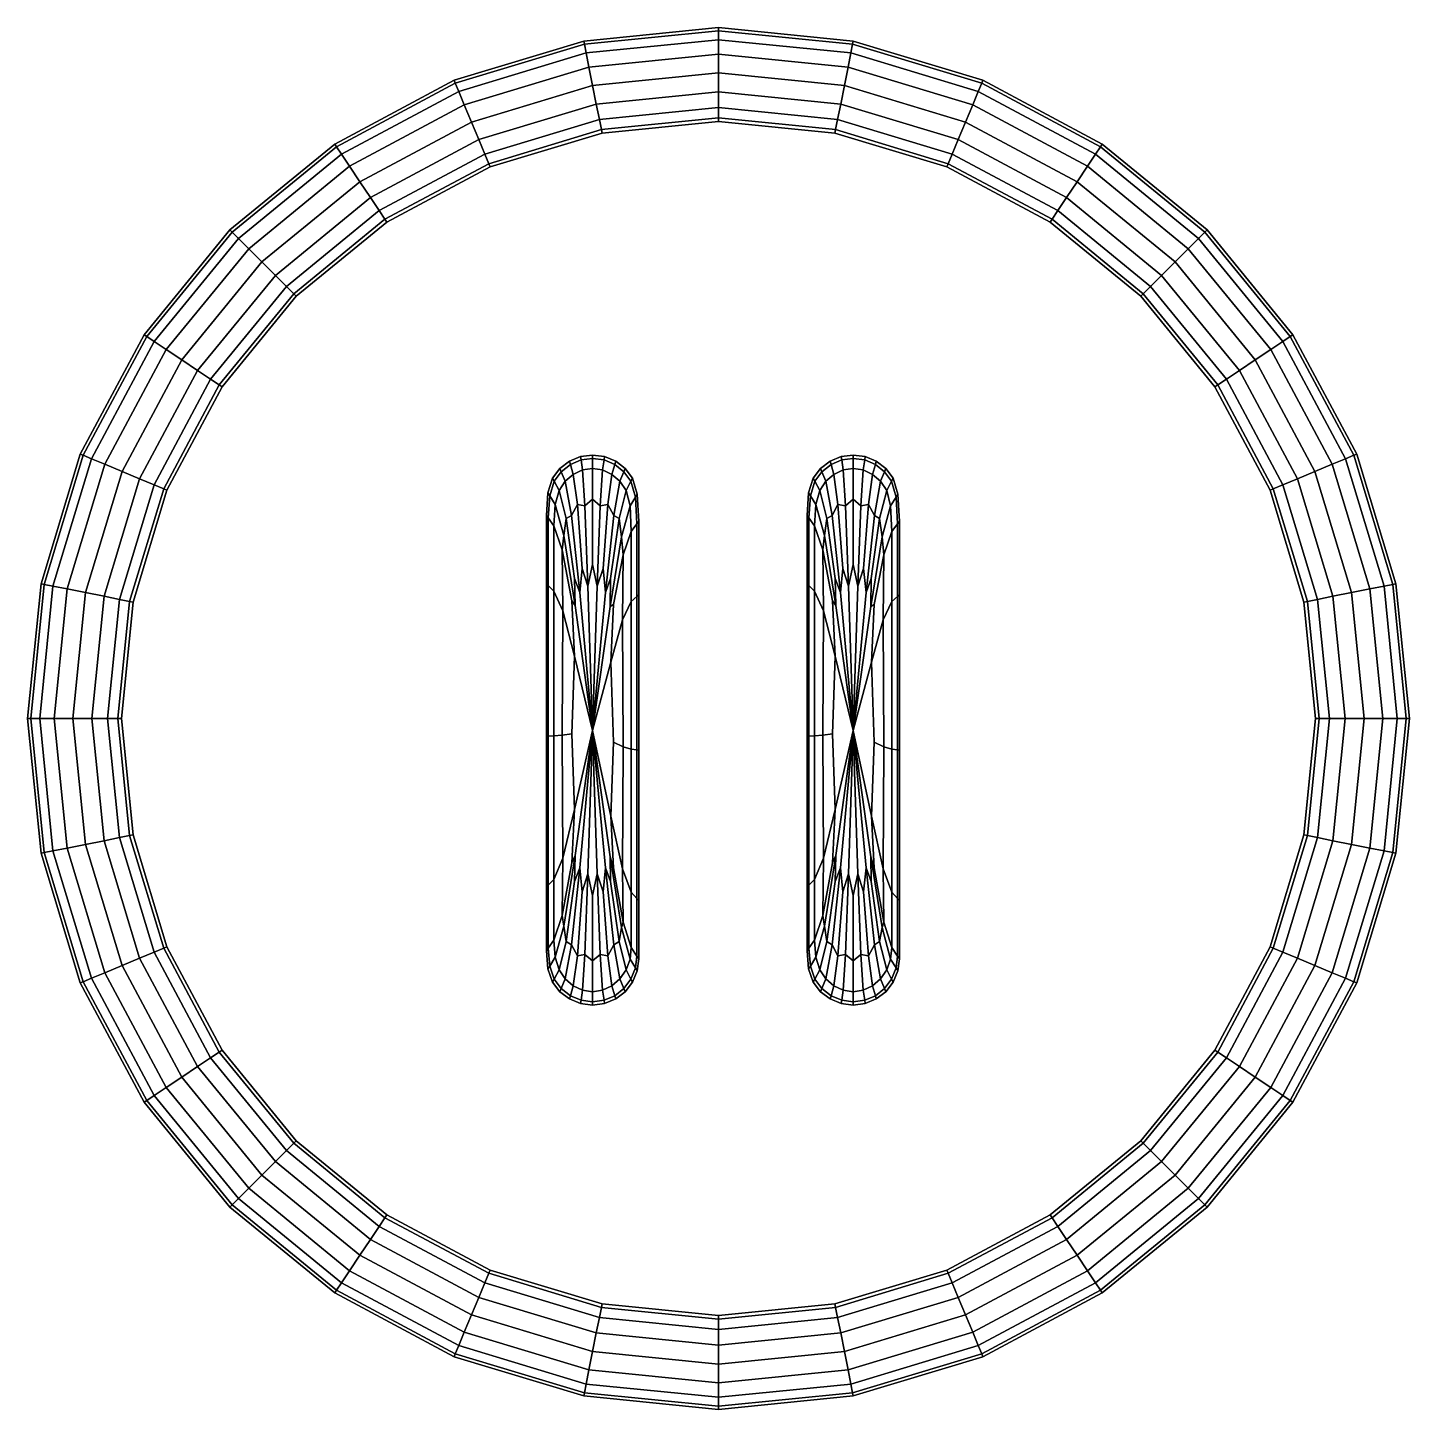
# Model space of a CAD drawing. Extents: x -1.16 to -0.13, y -0.58 to 0.46.
import ezdxf

# ---------------------------------------------------------------- set-up
doc = ezdxf.new("R2010")
doc.units = 0

# ---------------------------------------------------------------- blocks, each defined once
blk = doc.blocks.new('Circle')
at = {"layer": 'Meshes', "color": 250}
mesh = blk.add_polyface(dxfattribs=at)
corners = [(-0.392668, 0.58767), (-0.384363, 0.575241), (-0.489294, 0.489294), (-0.499866, 0.499866), (-0.506603, 0.506603, 0.001731), (-0.39796, 0.59559, 0.001731), (-0.274171, 0.661909, 0.001731), (-0.270525, 0.653107), (-0.264804, 0.639293), (-0.353478, 0.529017), (-0.347453, 0.52, 0.001731), (-0.442307, 0.442307, 0.001731), (-0.449977, 0.449977), (-0.461482, 0.461482), (-0.362515, 0.542543), (-0.249752, 0.602955), (-0.243525, 0.587923), (-0.239374, 0.577902, 0.001731), (-0.373561, 0.559075), (-0.475543, 0.475543), (-0.257362, 0.621327), (-0.140364, 0.705661, 0.006922), (-0.275387, 0.664843, 0.006922), (-0.275387, 0.664843, 0.02018), (-0.140364, 0.705661, 0.02018), (-0.399724, 0.59823, 0.006922), (-0.508849, 0.508849, 0.006922), (-0.399724, 0.59823, 0.02018), (-0.345444, 0.516994, 0.006922), (-0.43975, 0.43975, 0.006922), (-0.237991, 0.574562, 0.006922), (-0.237991, 0.574562, 0.02018), (-0.345444, 0.516994, 0.02018), (-0.43975, 0.43975, 0.02018), (-0.345444, 0.516994, 0.04611), (-0.43975, 0.43975, 0.04611), (-0.237991, 0.574562, 0.04611), (-0.237991, 0.574562, 0.072461), (-0.345444, 0.516994, 0.072461), (-0.43975, 0.43975, 0.072461), (-0.399724, 0.59823, 0.04611), (-0.275387, 0.664843, 0.04611), (-0.508849, 0.508849, 0.04611), (-0.508849, 0.508849, 0.072461), (-0.399724, 0.59823, 0.072461), (-0.275387, 0.664843, 0.072461), (-0.140364, 0.705661, 0.04611), (-0.140364, 0.705661, 0.072461), (-0.140364, 0.705661, 0.08698), (-0.275387, 0.664843, 0.08698), (-0.399724, 0.59823, 0.08698), (-0.508849, 0.508849, 0.08698), (-0.506603, 0.506603, 0.093433), (-0.39796, 0.59559, 0.093433), (-0.274171, 0.661909, 0.093433), (-0.345444, 0.516994, 0.08698), (-0.43975, 0.43975, 0.08698), (-0.237991, 0.574562, 0.08698), (-0.239374, 0.577902, 0.093433), (-0.347453, 0.52, 0.093433), (-0.442307, 0.442307, 0.093433), (-0.392668, 0.58767, 0.095584), (-0.270525, 0.653107, 0.095584), (-0.499866, 0.499866, 0.095584), (-0.489294, 0.489294, 0.095584), (-0.384363, 0.575241, 0.095584), (-0.264804, 0.639293, 0.095584), (-0.353478, 0.529017, 0.095584), (-0.243525, 0.587923, 0.095584), (-0.249752, 0.602955, 0.095584), (-0.362515, 0.542543, 0.095584), (-0.461482, 0.461482, 0.095584), (-0.449977, 0.449977, 0.095584), (-0.373561, 0.559075, 0.095584), (-0.257362, 0.621327, 0.095584), (-0.475543, 0.475543, 0.095584)]
mesh.append_faces([[corners[k] for k in face] for face in [(0, 1, 2, 3), (0, 3, 4, 5), (0, 5, 6, 7), (0, 7, 8, 1), (9, 10, 11, 12), (9, 12, 13, 14), (9, 14, 15, 16), (9, 16, 17, 10), (18, 14, 13, 19), (18, 19, 2, 1), (18, 1, 8, 20), (18, 20, 15, 14), (21, 22, 23, 24), (25, 22, 6, 5), (25, 5, 4, 26), (25, 27, 23, 22), (28, 29, 11, 10), (28, 10, 17, 30), (28, 30, 31, 32), (28, 32, 33, 29), (34, 35, 33, 32), (34, 32, 31, 36), (34, 36, 37, 38), (34, 38, 39, 35), (40, 41, 23, 27), (40, 42, 43, 44), (40, 44, 45, 41), (46, 24, 23, 41), (46, 41, 45, 47), (48, 47, 45, 49), (50, 49, 45, 44), (50, 44, 43, 51), (50, 51, 52, 53), (50, 53, 54, 49), (55, 56, 39, 38), (55, 38, 37, 57), (55, 57, 58, 59), (55, 59, 60, 56), (61, 62, 54, 53), (61, 53, 52, 63), (61, 63, 64, 65), (61, 65, 66, 62), (67, 68, 69, 70), (67, 70, 71, 72), (67, 72, 60, 59), (67, 59, 58, 68), (73, 74, 66, 65), (73, 65, 64, 75), (73, 75, 71, 70), (73, 70, 69, 74)]], dxfattribs={"color": 250})
mesh = blk.add_polyface(dxfattribs=at)
corners = [(-0.137886, 0.693204), (-0.13497, 0.678543), (-0.264804, 0.639293), (-0.270525, 0.653107), (-0.274171, 0.661909, 0.001731), (-0.139745, 0.702547, 0.001731), (0, 0.716445, 0.001731), (0, 0.706917), (0, 0.691966), (-0.124125, 0.624019), (-0.122009, 0.613382, 0.001731), (-0.239374, 0.577902, 0.001731), (-0.243525, 0.587923), (-0.249752, 0.602955), (-0.127298, 0.639973), (0, 0.652634), (0, 0.636363), (0, 0.625517, 0.001731), (-0.131177, 0.659474), (-0.257362, 0.621327), (0, 0.67252), (-0.140364, 0.705661, 0.006922), (0, 0.719621, 0.006922), (-0.275387, 0.664843, 0.006922), (-0.140364, 0.705661, 0.02018), (0, 0.719621, 0.02018), (-0.121304, 0.609837, 0.006922), (-0.237991, 0.574562, 0.006922), (0, 0.621901, 0.006922), (0, 0.621901, 0.02018), (-0.121304, 0.609837, 0.02018), (-0.237991, 0.574562, 0.02018), (-0.121304, 0.609837, 0.04611), (-0.237991, 0.574562, 0.04611), (0, 0.621901, 0.04611), (0, 0.621901, 0.072461), (-0.121304, 0.609837, 0.072461), (-0.237991, 0.574562, 0.072461), (-0.140364, 0.705661, 0.04611), (0, 0.719621, 0.04611), (-0.140364, 0.705661, 0.072461), (0, 0.719621, 0.072461), (-0.140364, 0.705661, 0.08698), (0, 0.719621, 0.08698), (-0.275387, 0.664843, 0.08698), (-0.274171, 0.661909, 0.093433), (-0.139745, 0.702547, 0.093433), (0, 0.716445, 0.093433), (-0.121304, 0.609837, 0.08698), (-0.237991, 0.574562, 0.08698), (0, 0.621901, 0.08698), (0, 0.625517, 0.093433), (-0.122009, 0.613382, 0.093433), (-0.239374, 0.577902, 0.093433), (-0.137886, 0.693204, 0.095584), (0, 0.706917, 0.095584), (-0.270525, 0.653107, 0.095584), (-0.264804, 0.639293, 0.095584), (-0.13497, 0.678543, 0.095584), (0, 0.691966, 0.095584), (-0.124125, 0.624018, 0.095584), (0, 0.636363, 0.095584), (0, 0.652634, 0.095584), (-0.127298, 0.639973, 0.095584), (-0.249752, 0.602955, 0.095584), (-0.243525, 0.587923, 0.095584), (-0.131177, 0.659474, 0.095584), (0, 0.67252, 0.095584), (-0.257362, 0.621327, 0.095584), (-0.131151, 0.274443, 0.04611), (-0.131151, 0.274443, 0.02018), (-0.143608, 0.272832, 0.02018), (-0.143608, 0.272832, 0.04611), (-0.143608, 0.272832, 0.072461), (-0.131151, 0.274443, 0.072461), (-0.118695, 0.272832, 0.072461), (-0.118695, 0.272832, 0.04611), (-0.118695, 0.272832, 0.02018), (-0.131151, 0.274443, 0.08698), (-0.143608, 0.272832, 0.08698), (-0.118695, 0.272832, 0.08698)]
mesh.append_faces([[corners[k] for k in face] for face in [(0, 1, 2, 3), (0, 3, 4, 5), (0, 5, 6, 7), (0, 7, 8, 1), (9, 10, 11, 12), (9, 12, 13, 14), (9, 14, 15, 16), (9, 16, 17, 10), (18, 14, 13, 19), (18, 19, 2, 1), (18, 1, 8, 20), (18, 20, 15, 14), (21, 22, 6, 5), (21, 5, 4, 23), (21, 24, 25, 22), (26, 27, 11, 10), (26, 10, 17, 28), (26, 28, 29, 30), (26, 30, 31, 27), (32, 33, 31, 30), (32, 30, 29, 34), (32, 34, 35, 36), (32, 36, 37, 33), (38, 39, 25, 24), (38, 40, 41, 39), (42, 43, 41, 40), (42, 44, 45, 46), (42, 46, 47, 43), (48, 49, 37, 36), (48, 36, 35, 50), (48, 50, 51, 52), (48, 52, 53, 49), (54, 55, 47, 46), (54, 46, 45, 56), (54, 56, 57, 58), (54, 58, 59, 55), (60, 61, 62, 63), (60, 63, 64, 65), (60, 65, 53, 52), (60, 52, 51, 61), (66, 67, 59, 58), (66, 58, 57, 68), (66, 68, 64, 63), (66, 63, 62, 67), (69, 70, 71, 72), (69, 72, 73, 74), (69, 74, 75, 76), (69, 76, 77, 70), (78, 74, 73, 79), (78, 80, 75, 74)]], dxfattribs={"color": 250})
mesh = blk.add_polyface(dxfattribs=at)
corners = [(0.137887, 0.693204), (0.134971, 0.678542), (0, 0.691966), (0, 0.706917), (0, 0.716445, 0.001731), (0.139746, 0.702546, 0.001731), (0.274172, 0.661909, 0.001731), (0.270526, 0.653106), (0.264804, 0.639293), (0.124125, 0.624018), (0.12201, 0.613382, 0.001731), (0, 0.625517, 0.001731), (0, 0.636363), (0, 0.652634), (0.127299, 0.639973), (0.249753, 0.602955), (0.243526, 0.587923), (0.239375, 0.577902, 0.001731), (0.131178, 0.659473), (0, 0.67252), (0.257363, 0.621327), (0.140365, 0.705661, 0.006922), (0.275387, 0.664843, 0.006922), (0, 0.719621, 0.006922), (0, 0.719621, 0.02018), (0.140365, 0.705661, 0.02018), (0.121305, 0.609836, 0.006922), (0, 0.621901, 0.006922), (0.237992, 0.574561, 0.006922), (0.237992, 0.574561, 0.02018), (0.121305, 0.609836, 0.02018), (0, 0.621901, 0.02018), (0.121305, 0.609836, 0.04611), (0, 0.621901, 0.04611), (0.237992, 0.574561, 0.04611), (0.237992, 0.574561, 0.072461), (0.121305, 0.609836, 0.072461), (0, 0.621901, 0.072461), (0.140365, 0.705661, 0.04611), (0, 0.719621, 0.04611), (0, 0.719621, 0.072461), (0.140365, 0.705661, 0.072461), (0.140365, 0.705661, 0.08698), (0, 0.719621, 0.08698), (0, 0.716445, 0.093433), (0.139746, 0.702546, 0.093433), (0.274172, 0.661909, 0.093433), (0.275387, 0.664843, 0.08698), (0.121305, 0.609836, 0.08698), (0, 0.621901, 0.08698), (0.237992, 0.574561, 0.08698), (0.239375, 0.577902, 0.093433), (0.12201, 0.613382, 0.093433), (0, 0.625517, 0.093433), (0.137887, 0.693204, 0.095584), (0.270526, 0.653106, 0.095584), (0, 0.706917, 0.095584), (0, 0.691966, 0.095584), (0.134971, 0.678542, 0.095584), (0.264804, 0.639293, 0.095584), (0.124125, 0.624018, 0.095584), (0.243526, 0.587923, 0.095584), (0.249753, 0.602955, 0.095584), (0.127299, 0.639973, 0.095584), (0, 0.652634, 0.095584), (0, 0.636363, 0.095584), (0.14034, 0.274443, 0.04611), (0.14034, 0.274443, 0.02018), (0.127883, 0.272832, 0.02018), (0.127883, 0.272832, 0.04611), (0.127883, 0.272832, 0.072461), (0.14034, 0.274443, 0.072461), (0.152797, 0.272832, 0.072461), (0.152797, 0.272832, 0.04611), (0.152797, 0.272832, 0.02018), (0.14034, 0.274443, 0.006922), (0.127883, 0.272832, 0.006922), (0.152797, 0.272832, 0.006922), (0.131178, 0.659473, 0.095584), (0.257363, 0.621327, 0.095584), (0, 0.67252, 0.095584)]
mesh.append_faces([[corners[k] for k in face] for face in [(0, 1, 2, 3), (0, 3, 4, 5), (0, 5, 6, 7), (0, 7, 8, 1), (9, 10, 11, 12), (9, 12, 13, 14), (9, 14, 15, 16), (9, 16, 17, 10), (18, 14, 13, 19), (18, 19, 2, 1), (18, 1, 8, 20), (18, 20, 15, 14), (21, 22, 6, 5), (21, 5, 4, 23), (21, 23, 24, 25), (26, 27, 11, 10), (26, 10, 17, 28), (26, 28, 29, 30), (26, 30, 31, 27), (32, 33, 31, 30), (32, 30, 29, 34), (32, 34, 35, 36), (32, 36, 37, 33), (38, 25, 24, 39), (38, 39, 40, 41), (42, 41, 40, 43), (42, 43, 44, 45), (42, 45, 46, 47), (48, 49, 37, 36), (48, 36, 35, 50), (48, 50, 51, 52), (48, 52, 53, 49), (54, 55, 46, 45), (54, 45, 44, 56), (54, 56, 57, 58), (54, 58, 59, 55), (60, 61, 62, 63), (60, 63, 64, 65), (60, 65, 53, 52), (60, 52, 51, 61), (66, 67, 68, 69), (66, 69, 70, 71), (66, 71, 72, 73), (66, 73, 74, 67), (75, 76, 68, 67), (75, 67, 74, 77), (78, 79, 59, 58), (78, 58, 57, 80), (78, 80, 64, 63), (78, 63, 62, 79)]], dxfattribs={"color": 250})
mesh = blk.add_polyface(dxfattribs=at)
corners = [(0.392669, 0.58767), (0.384364, 0.57524), (0.264804, 0.639293), (0.270526, 0.653106), (0.274172, 0.661909, 0.001731), (0.397961, 0.59559, 0.001731), (0.506603, 0.506603, 0.001731), (0.499866, 0.499866), (0.489294, 0.489294), (0.353478, 0.529017), (0.362516, 0.542543), (0.461482, 0.461482), (0.449977, 0.449977), (0.442307, 0.442307, 0.001731), (0.347453, 0.52, 0.001731), (0.239375, 0.577902, 0.001731), (0.243526, 0.587923), (0.249753, 0.602955), (0.373562, 0.559074), (0.257363, 0.621327), (0.475543, 0.475543), (0.399725, 0.59823, 0.006922), (0.508849, 0.508849, 0.006922), (0.275387, 0.664843, 0.006922), (0.275387, 0.664843, 0.02018), (0.399725, 0.59823, 0.02018), (0.508849, 0.508849, 0.02018), (0.140365, 0.705661, 0.006922), (0.140365, 0.705661, 0.02018), (0.345445, 0.516994, 0.006922), (0.237992, 0.574561, 0.006922), (0.43975, 0.43975, 0.006922), (0.43975, 0.43975, 0.02018), (0.345445, 0.516994, 0.02018), (0.237992, 0.574561, 0.02018), (0.345445, 0.516994, 0.04611), (0.237992, 0.574561, 0.04611), (0.43975, 0.43975, 0.04611), (0.43975, 0.43975, 0.072461), (0.345445, 0.516994, 0.072461), (0.237992, 0.574561, 0.072461), (0.140365, 0.705661, 0.04611), (0.275387, 0.664843, 0.04611), (0.140365, 0.705661, 0.072461), (0.275387, 0.664843, 0.072461), (0.399725, 0.59823, 0.04611), (0.508849, 0.508849, 0.04611), (0.399725, 0.59823, 0.072461), (0.399725, 0.59823, 0.08698), (0.275387, 0.664843, 0.08698), (0.274172, 0.661909, 0.093433), (0.397961, 0.59559, 0.093433), (0.506603, 0.506603, 0.093433), (0.508849, 0.508849, 0.08698), (0.140365, 0.705661, 0.08698), (0.345445, 0.516994, 0.08698), (0.237992, 0.574561, 0.08698), (0.43975, 0.43975, 0.08698), (0.442307, 0.442307, 0.093433), (0.347453, 0.52, 0.093433), (0.239375, 0.577902, 0.093433), (0.392669, 0.58767, 0.095584), (0.499866, 0.499866, 0.095584), (0.270526, 0.653106, 0.095584), (0.264804, 0.639293, 0.095584), (0.384364, 0.57524, 0.095584), (0.489294, 0.489294, 0.095584), (0.353478, 0.529017, 0.095584), (0.449977, 0.449977, 0.095584), (0.461482, 0.461482, 0.095584), (0.362516, 0.542543, 0.095584), (0.249753, 0.602955, 0.095584), (0.243526, 0.587923, 0.095584), (0.373562, 0.559074, 0.095584), (0.475543, 0.475543, 0.095584), (0.257363, 0.621327, 0.095584)]
mesh.append_faces([[corners[k] for k in face] for face in [(0, 1, 2, 3), (0, 3, 4, 5), (0, 5, 6, 7), (0, 7, 8, 1), (9, 10, 11, 12), (9, 12, 13, 14), (9, 14, 15, 16), (9, 16, 17, 10), (18, 10, 17, 19), (18, 19, 2, 1), (18, 1, 8, 20), (18, 20, 11, 10), (21, 22, 6, 5), (21, 5, 4, 23), (21, 23, 24, 25), (21, 25, 26, 22), (27, 28, 24, 23), (29, 30, 15, 14), (29, 14, 13, 31), (29, 31, 32, 33), (29, 33, 34, 30), (35, 36, 34, 33), (35, 33, 32, 37), (35, 37, 38, 39), (35, 39, 40, 36), (41, 42, 24, 28), (41, 43, 44, 42), (45, 46, 26, 25), (45, 25, 24, 42), (45, 42, 44, 47), (48, 47, 44, 49), (48, 49, 50, 51), (48, 51, 52, 53), (54, 49, 44, 43), (55, 56, 40, 39), (55, 39, 38, 57), (55, 57, 58, 59), (55, 59, 60, 56), (61, 62, 52, 51), (61, 51, 50, 63), (61, 63, 64, 65), (61, 65, 66, 62), (67, 68, 69, 70), (67, 70, 71, 72), (67, 72, 60, 59), (67, 59, 58, 68), (73, 74, 66, 65), (73, 65, 64, 75), (73, 75, 71, 70), (73, 70, 69, 74)]], dxfattribs={"color": 250})
mesh = blk.add_polyface(dxfattribs=at)
corners = [(-0.587669, 0.392668), (-0.57524, 0.384364), (-0.639293, 0.264804), (-0.653106, 0.270526), (-0.661909, 0.274172, 0.001731), (-0.59559, 0.397961, 0.001731), (-0.506603, 0.506603, 0.001731), (-0.499866, 0.499866), (-0.489294, 0.489294), (-0.529017, 0.353478), (-0.52, 0.347453, 0.001731), (-0.577902, 0.239375, 0.001731), (-0.587923, 0.243526), (-0.602955, 0.249752), (-0.542543, 0.362516), (-0.461482, 0.461482), (-0.449977, 0.449977), (-0.442307, 0.442307, 0.001731), (-0.559074, 0.373562), (-0.621327, 0.257362), (-0.475543, 0.475543), (-0.399724, 0.59823, 0.006922), (-0.508849, 0.508849, 0.006922), (-0.508849, 0.508849, 0.02018), (-0.399724, 0.59823, 0.02018), (-0.59823, 0.399725, 0.006922), (-0.664843, 0.275387, 0.006922), (-0.664843, 0.275387, 0.02018), (-0.59823, 0.399725, 0.02018), (-0.516994, 0.345445, 0.006922), (-0.574561, 0.237991, 0.006922), (-0.43975, 0.43975, 0.006922), (-0.43975, 0.43975, 0.02018), (-0.516994, 0.345445, 0.02018), (-0.574561, 0.237991, 0.02018), (-0.516994, 0.345445, 0.04611), (-0.574561, 0.237991, 0.04611), (-0.43975, 0.43975, 0.04611), (-0.43975, 0.43975, 0.072461), (-0.516994, 0.345445, 0.072461), (-0.574561, 0.237991, 0.072461), (-0.59823, 0.399725, 0.04611), (-0.508849, 0.508849, 0.04611), (-0.664843, 0.275387, 0.04611), (-0.664843, 0.275387, 0.072461), (-0.59823, 0.399725, 0.072461), (-0.508849, 0.508849, 0.072461), (-0.399724, 0.59823, 0.04611), (-0.59823, 0.399725, 0.08698), (-0.508849, 0.508849, 0.08698), (-0.664843, 0.275387, 0.08698), (-0.661909, 0.274172, 0.093433), (-0.59559, 0.397961, 0.093433), (-0.506603, 0.506603, 0.093433), (-0.516994, 0.345445, 0.08698), (-0.574561, 0.237991, 0.08698), (-0.43975, 0.43975, 0.08698), (-0.442307, 0.442307, 0.093433), (-0.52, 0.347453, 0.093433), (-0.577902, 0.239375, 0.093433), (-0.587669, 0.392668, 0.095584), (-0.499866, 0.499866, 0.095584), (-0.653106, 0.270526, 0.095584), (-0.639293, 0.264804, 0.095584), (-0.57524, 0.384364, 0.095584), (-0.489294, 0.489294, 0.095584), (-0.529017, 0.353478, 0.095584), (-0.449977, 0.449977, 0.095584), (-0.461482, 0.461482, 0.095584), (-0.542543, 0.362516, 0.095584), (-0.602955, 0.249752, 0.095584), (-0.587923, 0.243526, 0.095584), (-0.559074, 0.373562, 0.095584), (-0.475543, 0.475543, 0.095584), (-0.621327, 0.257362, 0.095584)]
mesh.append_faces([[corners[k] for k in face] for face in [(0, 1, 2, 3), (0, 3, 4, 5), (0, 5, 6, 7), (0, 7, 8, 1), (9, 10, 11, 12), (9, 12, 13, 14), (9, 14, 15, 16), (9, 16, 17, 10), (18, 14, 13, 19), (18, 19, 2, 1), (18, 1, 8, 20), (18, 20, 15, 14), (21, 22, 23, 24), (25, 22, 6, 5), (25, 5, 4, 26), (25, 26, 27, 28), (25, 28, 23, 22), (29, 30, 11, 10), (29, 10, 17, 31), (29, 31, 32, 33), (29, 33, 34, 30), (35, 36, 34, 33), (35, 33, 32, 37), (35, 37, 38, 39), (35, 39, 40, 36), (41, 42, 23, 28), (41, 28, 27, 43), (41, 43, 44, 45), (41, 45, 46, 42), (47, 24, 23, 42), (48, 49, 46, 45), (48, 45, 44, 50), (48, 50, 51, 52), (48, 52, 53, 49), (54, 55, 40, 39), (54, 39, 38, 56), (54, 56, 57, 58), (54, 58, 59, 55), (60, 61, 53, 52), (60, 52, 51, 62), (60, 62, 63, 64), (60, 64, 65, 61), (66, 67, 68, 69), (66, 69, 70, 71), (66, 71, 59, 58), (66, 58, 57, 67), (72, 73, 65, 64), (72, 64, 63, 74), (72, 74, 70, 69), (72, 69, 68, 73)]], dxfattribs={"color": 250})
mesh = blk.add_polyface(dxfattribs=at)
corners = [(0.58767, 0.392668), (0.575241, 0.384363), (0.489294, 0.489294), (0.499866, 0.499866), (0.506603, 0.506603, 0.001731), (0.59559, 0.397961, 0.001731), (0.661909, 0.274172, 0.001731), (0.653106, 0.270526), (0.639293, 0.264804), (0.529017, 0.353478), (0.52, 0.347453, 0.001731), (0.442307, 0.442307, 0.001731), (0.449977, 0.449977), (0.461482, 0.461482), (0.542543, 0.362516), (0.602955, 0.249752), (0.587923, 0.243526), (0.577902, 0.239375, 0.001731), (0.559075, 0.373562), (0.475543, 0.475543), (0.621327, 0.257362), (0.59823, 0.399725, 0.006922), (0.664843, 0.275387, 0.006922), (0.508849, 0.508849, 0.006922), (0.508849, 0.508849, 0.02018), (0.59823, 0.399725, 0.02018), (0.664843, 0.275387, 0.02018), (0.516994, 0.345445, 0.006922), (0.43975, 0.43975, 0.006922), (0.574561, 0.237991, 0.006922), (0.574561, 0.237991, 0.02018), (0.516994, 0.345445, 0.02018), (0.43975, 0.43975, 0.02018), (0.516994, 0.345445, 0.04611), (0.43975, 0.43975, 0.04611), (0.574561, 0.237991, 0.04611), (0.574562, 0.237991, 0.072461), (0.516994, 0.345445, 0.072461), (0.43975, 0.43975, 0.072461), (0.59823, 0.399725, 0.04611), (0.664843, 0.275387, 0.04611), (0.508849, 0.508849, 0.04611), (0.508849, 0.508849, 0.072461), (0.59823, 0.399725, 0.072461), (0.664843, 0.275387, 0.072461), (0.399725, 0.59823, 0.04611), (0.399725, 0.59823, 0.072461), (0.399725, 0.59823, 0.08698), (0.508849, 0.508849, 0.08698), (0.59823, 0.399725, 0.08698), (0.664843, 0.275387, 0.08698), (0.506603, 0.506603, 0.093433), (0.59559, 0.397961, 0.093433), (0.661909, 0.274172, 0.093433), (0.516994, 0.345445, 0.08698), (0.43975, 0.43975, 0.08698), (0.574562, 0.237991, 0.08698), (0.577902, 0.239375, 0.093433), (0.52, 0.347453, 0.093433), (0.442307, 0.442307, 0.093433), (0.58767, 0.392668, 0.095584), (0.653106, 0.270526, 0.095584), (0.499866, 0.499866, 0.095584), (0.489294, 0.489294, 0.095584), (0.575241, 0.384363, 0.095584), (0.639293, 0.264804, 0.095584), (0.529017, 0.353478, 0.095584), (0.587923, 0.243526, 0.095584), (0.602955, 0.249752, 0.095584), (0.542543, 0.362516, 0.095584), (0.461482, 0.461482, 0.095584), (0.449977, 0.449977, 0.095584), (0.559075, 0.373562, 0.095584), (0.621327, 0.257362, 0.095584), (0.475543, 0.475543, 0.095584)]
mesh.append_faces([[corners[k] for k in face] for face in [(0, 1, 2, 3), (0, 3, 4, 5), (0, 5, 6, 7), (0, 7, 8, 1), (9, 10, 11, 12), (9, 12, 13, 14), (9, 14, 15, 16), (9, 16, 17, 10), (18, 14, 13, 19), (18, 19, 2, 1), (18, 1, 8, 20), (18, 20, 15, 14), (21, 22, 6, 5), (21, 5, 4, 23), (21, 23, 24, 25), (21, 25, 26, 22), (27, 28, 11, 10), (27, 10, 17, 29), (27, 29, 30, 31), (27, 31, 32, 28), (33, 34, 32, 31), (33, 31, 30, 35), (33, 35, 36, 37), (33, 37, 38, 34), (39, 40, 26, 25), (39, 25, 24, 41), (39, 41, 42, 43), (39, 43, 44, 40), (45, 46, 42, 41), (47, 48, 42, 46), (49, 50, 44, 43), (49, 43, 42, 48), (49, 48, 51, 52), (49, 52, 53, 50), (54, 55, 38, 37), (54, 37, 36, 56), (54, 56, 57, 58), (54, 58, 59, 55), (60, 61, 53, 52), (60, 52, 51, 62), (60, 62, 63, 64), (60, 64, 65, 61), (66, 67, 68, 69), (66, 69, 70, 71), (66, 71, 59, 58), (66, 58, 57, 67), (72, 73, 65, 64), (72, 64, 63, 74), (72, 74, 70, 69), (72, 69, 68, 73)]], dxfattribs={"color": 250})
mesh = blk.add_polyface(dxfattribs=at)
corners = [(-0.693204, 0.137887), (-0.678542, 0.134971), (-0.691966, 0), (-0.706917, 0), (-0.716445, 0, 0.001731), (-0.702546, 0.139745, 0.001731), (-0.661909, 0.274172, 0.001731), (-0.653106, 0.270526), (-0.639293, 0.264804), (-0.624018, 0.124125), (-0.613382, 0.122009, 0.001731), (-0.625516, 0, 0.001731), (-0.636363, 0), (-0.652634, 0), (-0.639973, 0.127299), (-0.602955, 0.249752), (-0.587923, 0.243526), (-0.577902, 0.239375, 0.001731), (-0.659473, 0.131177), (-0.67252, 0), (-0.621327, 0.257362), (-0.705661, 0.140365, 0.006922), (-0.664843, 0.275387, 0.006922), (-0.719621, 0, 0.006922), (-0.719621, 0, 0.02018), (-0.705661, 0.140365, 0.02018), (-0.664843, 0.275387, 0.02018), (-0.609836, 0.121304, 0.006922), (-0.621901, 0, 0.006922), (-0.574561, 0.237991, 0.006922), (-0.574561, 0.237991, 0.02018), (-0.609836, 0.121304, 0.02018), (-0.621901, 0, 0.02018), (-0.609836, 0.121304, 0.04611), (-0.621901, 0, 0.04611), (-0.574561, 0.237991, 0.04611), (-0.574561, 0.237991, 0.072461), (-0.609836, 0.121304, 0.072461), (-0.621901, 0, 0.072461), (-0.705661, 0.140365, 0.04611), (-0.664843, 0.275387, 0.04611), (-0.719621, 0, 0.04611), (-0.719621, 0, 0.072461), (-0.705661, 0.140365, 0.072461), (-0.664843, 0.275387, 0.072461), (-0.705661, 0.140365, 0.08698), (-0.664843, 0.275387, 0.08698), (-0.719621, 0, 0.08698), (-0.716445, 0, 0.093433), (-0.702546, 0.139745, 0.093433), (-0.661909, 0.274172, 0.093433), (-0.609836, 0.121304, 0.08698), (-0.621901, 0, 0.08698), (-0.574561, 0.237991, 0.08698), (-0.577902, 0.239375, 0.093433), (-0.613382, 0.122009, 0.093433), (-0.625516, 0, 0.093433), (-0.693204, 0.137887, 0.095584), (-0.653106, 0.270526, 0.095584), (-0.706917, 0, 0.095584), (-0.691966, 0, 0.095584), (-0.678542, 0.134971, 0.095584), (-0.639293, 0.264804, 0.095584), (-0.624018, 0.124125, 0.095584), (-0.587923, 0.243526, 0.095584), (-0.602955, 0.249752, 0.095584), (-0.639973, 0.127299, 0.095584), (-0.652634, 0, 0.095584), (-0.636363, 0, 0.095584), (-0.659473, 0.131177, 0.095584), (-0.621327, 0.257362, 0.095584), (-0.67252, 0, 0.095584), (-0.179252, 0.211586, 0.006922), (-0.179252, 0.140246, 0.006922), (-0.179252, 0.140246, 0.02018), (-0.179252, 0.211586, 0.02018), (-0.179252, 0.211586, 0.04611), (-0.179252, 0.140246, 0.04611)]
mesh.append_faces([[corners[k] for k in face] for face in [(0, 1, 2, 3), (0, 3, 4, 5), (0, 5, 6, 7), (0, 7, 8, 1), (9, 10, 11, 12), (9, 12, 13, 14), (9, 14, 15, 16), (9, 16, 17, 10), (18, 14, 13, 19), (18, 19, 2, 1), (18, 1, 8, 20), (18, 20, 15, 14), (21, 22, 6, 5), (21, 5, 4, 23), (21, 23, 24, 25), (21, 25, 26, 22), (27, 28, 11, 10), (27, 10, 17, 29), (27, 29, 30, 31), (27, 31, 32, 28), (33, 34, 32, 31), (33, 31, 30, 35), (33, 35, 36, 37), (33, 37, 38, 34), (39, 40, 26, 25), (39, 25, 24, 41), (39, 41, 42, 43), (39, 43, 44, 40), (45, 46, 44, 43), (45, 43, 42, 47), (45, 47, 48, 49), (45, 49, 50, 46), (51, 52, 38, 37), (51, 37, 36, 53), (51, 53, 54, 55), (51, 55, 56, 52), (57, 58, 50, 49), (57, 49, 48, 59), (57, 59, 60, 61), (57, 61, 62, 58), (63, 64, 65, 66), (63, 66, 67, 68), (63, 68, 56, 55), (63, 55, 54, 64), (69, 70, 62, 61), (69, 61, 60, 71), (69, 71, 67, 66), (69, 66, 65, 70), (72, 73, 74, 75), (76, 75, 74, 77)]], dxfattribs={"color": 250})
mesh = blk.add_polyface(dxfattribs=at)
corners = [(-0.151312, 0.254293), (-0.154229, 0.264572, 0.001731), (-0.143105, 0.269346, 0.001731), (-0.141594, 0.25889), (-0.15968, 0.247043), (-0.163808, 0.257042, 0.001731), (-0.131151, 0.260422), (-0.131151, 0.270938, 0.001731), (-0.119198, 0.269346, 0.001731), (-0.120709, 0.25889), (-0.110991, 0.254293), (-0.108073, 0.264572, 0.001731), (-0.098495, 0.257042, 0.001731), (-0.102622, 0.247043), (-0.107101, 0.267999, 0.006922), (-0.118695, 0.272832, 0.006922), (-0.118695, 0.272832, 0.02018), (-0.107101, 0.267999, 0.02018), (-0.097119, 0.260375, 0.02018), (-0.097119, 0.260375, 0.006922), (-0.131151, 0.274443, 0.006922), (-0.143608, 0.272832, 0.006922), (-0.143608, 0.272832, 0.02018), (-0.131151, 0.274443, 0.02018), (-0.155202, 0.267999, 0.006922), (-0.165184, 0.260375, 0.006922), (-0.165184, 0.260375, 0.02018), (-0.155202, 0.267999, 0.02018), (-0.172808, 0.250393, 0.006922), (-0.172808, 0.250393, 0.02018), (-0.089495, 0.250393, 0.006922), (-0.089495, 0.250393, 0.02018), (-0.089495, 0.250393, 0.04611), (-0.097119, 0.260375, 0.04611), (-0.097119, 0.260375, 0.072461), (-0.089495, 0.250393, 0.072461), (-0.172808, 0.250393, 0.04611), (-0.172808, 0.250393, 0.072461), (-0.165184, 0.260375, 0.072461), (-0.165184, 0.260375, 0.04611), (-0.155202, 0.267999, 0.04611), (-0.155202, 0.267999, 0.072461), (-0.143608, 0.272832, 0.072461), (-0.143608, 0.272832, 0.04611), (-0.107101, 0.267999, 0.04611), (-0.118695, 0.272832, 0.04611), (-0.118695, 0.272832, 0.072461), (-0.107101, 0.267999, 0.072461), (-0.107101, 0.267999, 0.08698), (-0.118695, 0.272832, 0.08698), (-0.119198, 0.269346, 0.093433), (-0.108073, 0.264572, 0.093433), (-0.098495, 0.257042, 0.093433), (-0.097119, 0.260375, 0.08698), (-0.131151, 0.274443, 0.08698), (-0.143608, 0.272832, 0.08698), (-0.143105, 0.269346, 0.093433), (-0.131151, 0.270938, 0.093433), (-0.155202, 0.267999, 0.08698), (-0.165184, 0.260375, 0.08698), (-0.163808, 0.257042, 0.093433), (-0.154229, 0.264572, 0.093433), (-0.172808, 0.250393, 0.08698), (-0.089495, 0.250393, 0.08698), (-0.151312, 0.254293, 0.095584), (-0.141594, 0.25889, 0.095584), (-0.15968, 0.247043, 0.095584), (-0.131151, 0.260422, 0.095584), (-0.120709, 0.25889, 0.095584), (-0.110991, 0.254293, 0.095584), (-0.102622, 0.247043, 0.095584)]
mesh.append_faces([[corners[k] for k in face] for face in [(0, 1, 2, 3), (0, 4, 5, 1), (6, 7, 8, 9), (6, 3, 2, 7), (10, 11, 12, 13), (10, 9, 8, 11), (14, 11, 8, 15), (14, 15, 16, 17), (14, 17, 18, 19), (14, 19, 12, 11), (20, 7, 2, 21), (20, 21, 22, 23), (20, 23, 16, 15), (20, 15, 8, 7), (24, 1, 5, 25), (24, 25, 26, 27), (24, 27, 22, 21), (24, 21, 2, 1), (28, 29, 26, 25), (30, 19, 18, 31), (32, 31, 18, 33), (32, 33, 34, 35), (36, 37, 38, 39), (36, 39, 26, 29), (40, 27, 26, 39), (40, 39, 38, 41), (40, 41, 42, 43), (40, 43, 22, 27), (44, 17, 16, 45), (44, 45, 46, 47), (44, 47, 34, 33), (44, 33, 18, 17), (48, 47, 46, 49), (48, 49, 50, 51), (48, 51, 52, 53), (48, 53, 34, 47), (54, 55, 56, 57), (54, 57, 50, 49), (58, 41, 38, 59), (58, 59, 60, 61), (58, 61, 56, 55), (58, 55, 42, 41), (62, 59, 38, 37), (63, 35, 34, 53), (64, 65, 56, 61), (64, 61, 60, 66), (67, 68, 50, 57), (67, 57, 56, 65), (69, 70, 52, 51), (69, 51, 50, 68)]], dxfattribs={"color": 250})
mesh = blk.add_polyface(dxfattribs=at)
corners = [(0.160501, 0.254293, 0.095584), (0.168869, 0.247043, 0.095584), (0.172997, 0.257042, 0.093433), (0.163418, 0.264572, 0.093433), (0.152293, 0.269346, 0.093433), (0.150782, 0.25889, 0.095584), (0.14034, 0.260422, 0.095584), (0.14034, 0.270938, 0.093433), (0.128387, 0.269346, 0.093433), (0.129898, 0.25889, 0.095584), (0.120179, 0.254293, 0.095584), (0.117262, 0.264572, 0.093433), (0.107683, 0.257042, 0.093433), (0.111811, 0.247043, 0.095584), (0.181996, 0.250393, 0.08698), (0.181996, 0.250393, 0.072461), (0.174373, 0.260375, 0.072461), (0.174373, 0.260375, 0.08698), (0.098683, 0.250393, 0.08698), (0.106307, 0.260375, 0.08698), (0.106307, 0.260375, 0.072461), (0.098683, 0.250393, 0.072461), (0.116289, 0.267999, 0.08698), (0.116289, 0.267999, 0.072461), (0.127883, 0.272832, 0.08698), (0.127883, 0.272832, 0.072461), (0.14034, 0.274443, 0.08698), (0.14034, 0.274443, 0.072461), (0.152797, 0.272832, 0.08698), (0.152797, 0.272832, 0.072461), (0.16439, 0.267999, 0.08698), (0.16439, 0.267999, 0.072461), (0.16439, 0.267999, 0.04611), (0.16439, 0.267999, 0.02018), (0.152797, 0.272832, 0.02018), (0.152797, 0.272832, 0.04611), (0.174373, 0.260375, 0.04611), (0.174373, 0.260375, 0.02018), (0.116289, 0.267999, 0.04611), (0.116289, 0.267999, 0.02018), (0.106307, 0.260375, 0.02018), (0.106307, 0.260375, 0.04611), (0.127883, 0.272832, 0.04611), (0.127883, 0.272832, 0.02018), (0.098683, 0.250393, 0.04611), (0.098683, 0.250393, 0.02018), (0.181996, 0.250393, 0.04611), (0.181996, 0.250393, 0.02018), (0.181996, 0.250393, 0.006922), (0.174373, 0.260375, 0.006922), (0.098683, 0.250393, 0.006922), (0.106307, 0.260375, 0.006922), (0.116289, 0.267999, 0.006922), (0.117262, 0.264572, 0.001731), (0.107683, 0.257042, 0.001731), (0.127883, 0.272832, 0.006922), (0.128387, 0.269346, 0.001731), (0.14034, 0.274443, 0.006922), (0.14034, 0.270938, 0.001731), (0.152797, 0.272832, 0.006922), (0.152293, 0.269346, 0.001731), (0.16439, 0.267999, 0.006922), (0.163418, 0.264572, 0.001731), (0.172997, 0.257042, 0.001731), (0.160501, 0.254293), (0.168869, 0.247043), (0.150782, 0.25889), (0.14034, 0.260422), (0.129898, 0.25889), (0.120179, 0.254293), (0.111811, 0.247043)]
mesh.append_faces([[corners[k] for k in face] for face in [(0, 1, 2, 3), (0, 3, 4, 5), (6, 5, 4, 7), (6, 7, 8, 9), (10, 9, 8, 11), (10, 11, 12, 13), (14, 15, 16, 17), (18, 19, 20, 21), (22, 23, 20, 19), (22, 19, 12, 11), (22, 11, 8, 24), (22, 24, 25, 23), (26, 27, 25, 24), (26, 24, 8, 7), (26, 7, 4, 28), (26, 28, 29, 27), (30, 31, 29, 28), (30, 28, 4, 3), (30, 3, 2, 17), (30, 17, 16, 31), (32, 33, 34, 35), (32, 35, 29, 31), (32, 31, 16, 36), (32, 36, 37, 33), (38, 39, 40, 41), (38, 41, 20, 23), (38, 23, 25, 42), (38, 42, 43, 39), (44, 21, 20, 41), (44, 41, 40, 45), (46, 47, 37, 36), (46, 36, 16, 15), (48, 49, 37, 47), (50, 45, 40, 51), (52, 53, 54, 51), (52, 51, 40, 39), (52, 39, 43, 55), (52, 55, 56, 53), (57, 58, 56, 55), (57, 59, 60, 58), (61, 62, 60, 59), (61, 59, 34, 33), (61, 33, 37, 49), (61, 49, 63, 62), (64, 62, 63, 65), (64, 66, 60, 62), (67, 58, 60, 66), (67, 68, 56, 58), (69, 53, 56, 68), (69, 70, 54, 53)]], dxfattribs={"color": 250})
mesh = blk.add_polyface(dxfattribs=at)
corners = [(0.693204, 0.137887), (0.678542, 0.13497), (0.639293, 0.264804), (0.653106, 0.270526), (0.661909, 0.274172, 0.001731), (0.702547, 0.139745, 0.001731), (0.716445, 0, 0.001731), (0.706917, 0), (0.691966, 0), (0.624019, 0.124125), (0.613382, 0.122009, 0.001731), (0.577902, 0.239375, 0.001731), (0.587923, 0.243526), (0.602955, 0.249752), (0.639973, 0.127299), (0.652634, 0), (0.636364, 0), (0.625517, 0, 0.001731), (0.659473, 0.131177), (0.621327, 0.257362), (0.67252, 0), (0.705661, 0.140365, 0.006922), (0.719621, 0, 0.006922), (0.664843, 0.275387, 0.006922), (0.664843, 0.275387, 0.02018), (0.705661, 0.140365, 0.02018), (0.719621, 0, 0.02018), (0.609836, 0.121304, 0.006922), (0.574561, 0.237991, 0.006922), (0.621901, 0, 0.006922), (0.621901, 0, 0.02018), (0.609836, 0.121304, 0.02018), (0.574561, 0.237991, 0.02018), (0.609836, 0.121304, 0.04611), (0.574561, 0.237991, 0.04611), (0.621901, 0, 0.04611), (0.621901, 0, 0.072461), (0.609836, 0.121304, 0.072461), (0.574562, 0.237991, 0.072461), (0.705661, 0.140365, 0.04611), (0.719621, 0, 0.04611), (0.664843, 0.275387, 0.04611), (0.664843, 0.275387, 0.072461), (0.705661, 0.140365, 0.072461), (0.719621, 0, 0.072461), (0.705661, 0.140365, 0.08698), (0.719621, 0, 0.08698), (0.664843, 0.275387, 0.08698), (0.661909, 0.274172, 0.093433), (0.702547, 0.139745, 0.093433), (0.716445, 0, 0.093433), (0.609836, 0.121304, 0.08698), (0.574562, 0.237991, 0.08698), (0.621901, 0, 0.08698), (0.625517, 0, 0.093433), (0.613382, 0.122009, 0.093433), (0.577902, 0.239375, 0.093433), (0.693204, 0.137887, 0.095584), (0.706917, 0, 0.095584), (0.653106, 0.270526, 0.095584), (0.639293, 0.264804, 0.095584), (0.678542, 0.13497, 0.095584), (0.691966, 0, 0.095584), (0.624019, 0.124125, 0.095584), (0.636364, 0, 0.095584), (0.652634, 0, 0.095584), (0.639973, 0.127299, 0.095584), (0.602955, 0.249752, 0.095584), (0.587923, 0.243526, 0.095584), (0.659473, 0.131177, 0.095584), (0.67252, 0, 0.095584), (0.621327, 0.257362, 0.095584), (0.188441, 0.205303, 0.04611), (0.188441, 0.12877, 0.04611), (0.188441, 0.12877, 0.02018), (0.188441, 0.205303, 0.02018), (0.188441, 0.205303, 0.006922), (0.188441, 0.12877, 0.006922)]
mesh.append_faces([[corners[k] for k in face] for face in [(0, 1, 2, 3), (0, 3, 4, 5), (0, 5, 6, 7), (0, 7, 8, 1), (9, 10, 11, 12), (9, 12, 13, 14), (9, 14, 15, 16), (9, 16, 17, 10), (18, 14, 13, 19), (18, 19, 2, 1), (18, 1, 8, 20), (18, 20, 15, 14), (21, 22, 6, 5), (21, 5, 4, 23), (21, 23, 24, 25), (21, 25, 26, 22), (27, 28, 11, 10), (27, 10, 17, 29), (27, 29, 30, 31), (27, 31, 32, 28), (33, 34, 32, 31), (33, 31, 30, 35), (33, 35, 36, 37), (33, 37, 38, 34), (39, 40, 26, 25), (39, 25, 24, 41), (39, 41, 42, 43), (39, 43, 44, 40), (45, 46, 44, 43), (45, 43, 42, 47), (45, 47, 48, 49), (45, 49, 50, 46), (51, 52, 38, 37), (51, 37, 36, 53), (51, 53, 54, 55), (51, 55, 56, 52), (57, 58, 50, 49), (57, 49, 48, 59), (57, 59, 60, 61), (57, 61, 62, 58), (63, 64, 65, 66), (63, 66, 67, 68), (63, 68, 56, 55), (63, 55, 54, 64), (69, 70, 62, 61), (69, 61, 60, 71), (69, 71, 67, 66), (69, 66, 65, 70), (72, 73, 74, 75), (76, 75, 74, 77)]], dxfattribs={"color": 250})
mesh = blk.add_polyface(dxfattribs=at)
corners = [(-0.166071, 0.237549), (-0.171124, 0.247182, 0.001731), (-0.163808, 0.257042, 0.001731), (-0.15968, 0.247043), (-0.153137, 0.211417), (-0.15867, 0.208183), (-0.161185, 0.190635), (-0.170123, 0.223014), (-0.175761, 0.232086, 0.001731), (-0.172808, 0.250393, 0.006922), (-0.177641, 0.23511, 0.006922), (-0.177641, 0.23511, 0.02018), (-0.172808, 0.250393, 0.02018), (-0.165184, 0.260375, 0.006922), (-0.172808, 0.250393, 0.04611), (-0.177641, 0.23511, 0.04611), (-0.177641, 0.23511, 0.072461), (-0.172808, 0.250393, 0.072461), (-0.172808, 0.250393, 0.08698), (-0.177641, 0.23511, 0.08698), (-0.175761, 0.232086, 0.093433), (-0.171124, 0.247182, 0.093433), (-0.163808, 0.257042, 0.093433), (-0.165184, 0.260375, 0.08698), (-0.166071, 0.237549, 0.095584), (-0.170123, 0.223014, 0.095584), (-0.161185, 0.190635, 0.095584), (-0.15867, 0.208183, 0.095584), (-0.153137, 0.211417, 0.095584), (-0.15968, 0.247043, 0.095584), (-0.171473, 0.200641), (-0.177307, 0.20885, 0.001731), (-0.162927, 0.175617), (-0.162249, 0.112065), (-0.171473, 0.132792), (-0.177307, 0.138382, 0.001731), (-0.152846, 0.122435), (-0.149408, 0.117689), (-0.150135, 0.064792), (-0.179252, 0.211586, 0.006922), (-0.179252, 0.140246, 0.006922), (-0.179252, 0.211586, 0.02018), (-0.179252, 0.211586, 0.04611), (-0.179252, 0.140246, 0.04611), (-0.179252, 0.140246, 0.072461), (-0.179252, 0.211586, 0.072461), (-0.179252, 0.211586, 0.08698), (-0.179252, 0.140246, 0.08698), (-0.177307, 0.138382, 0.093433), (-0.177307, 0.20885, 0.093433), (-0.171473, 0.200641, 0.095584), (-0.171473, 0.132792, 0.095584), (-0.162249, 0.112065, 0.095584), (-0.162927, 0.175617, 0.095584), (-0.152846, 0.122435, 0.095584), (-0.150135, 0.064792, 0.095584), (-0.149408, 0.117689, 0.095584), (-0.171473, -0.01817), (-0.177307, -0.018405, 0.001731), (-0.162927, -0.017455), (-0.152846, -0.015934), (-0.179252, -0.018483, 0.006922), (-0.179252, -0.018483, 0.02018), (-0.179252, 0.140246, 0.02018), (-0.179252, -0.018483, 0.04611), (-0.179252, -0.018483, 0.072461), (-0.179252, -0.018483, 0.08698), (-0.177307, -0.018405, 0.093433), (-0.171473, -0.01817, 0.095584), (-0.162927, -0.017455, 0.095584), (-0.152846, -0.015934, 0.095584)]
mesh.append_faces([[corners[k] for k in face] for face in [(0, 1, 2, 3), (0, 3, 4, 5), (0, 5, 6, 7), (0, 7, 8, 1), (9, 1, 8, 10), (9, 10, 11, 12), (9, 13, 2, 1), (14, 12, 11, 15), (14, 15, 16, 17), (18, 17, 16, 19), (18, 19, 20, 21), (18, 21, 22, 23), (24, 25, 26, 27), (24, 27, 28, 29), (24, 29, 22, 21), (24, 21, 20, 25), (30, 31, 8, 7), (30, 7, 6, 32), (30, 32, 33, 34), (30, 34, 35, 31), (36, 32, 6, 37), (36, 38, 33, 32), (39, 31, 35, 40), (39, 41, 11, 10), (39, 10, 8, 31), (42, 43, 44, 45), (42, 45, 16, 15), (42, 15, 11, 41), (46, 45, 44, 47), (46, 47, 48, 49), (46, 49, 20, 19), (46, 19, 16, 45), (50, 49, 48, 51), (50, 51, 52, 53), (50, 53, 26, 25), (50, 25, 20, 49), (54, 53, 52, 55), (54, 56, 26, 53), (57, 58, 35, 34), (57, 34, 33, 59), (60, 59, 33, 38), (61, 62, 63, 40), (61, 40, 35, 58), (64, 65, 44, 43), (64, 43, 63, 62), (66, 67, 48, 47), (66, 47, 44, 65), (68, 69, 52, 51), (68, 51, 48, 67), (70, 55, 52, 69)]], dxfattribs={"color": 250})
mesh = blk.add_polyface(dxfattribs=at)
corners = [(-0.096232, 0.237549), (-0.091179, 0.247182, 0.001731), (-0.086541, 0.230534, 0.001731), (-0.09218, 0.22152), (-0.101118, 0.189316), (-0.103633, 0.208183), (-0.109165, 0.211417), (-0.102622, 0.247043), (-0.098495, 0.257042, 0.001731), (-0.151312, 0.254293), (-0.141594, 0.25889), (-0.139199, 0.221629), (-0.147039, 0.222958), (-0.153137, 0.211417), (-0.15968, 0.247043), (-0.131151, 0.260422), (-0.120709, 0.25889), (-0.123104, 0.221629), (-0.131151, 0.228366), (-0.110991, 0.254293), (-0.115264, 0.222958), (-0.141999, 0.156363), (-0.136043, 0.137729), (-0.144516, 0.131206), (-0.131151, 0.160239), (-0.12626, 0.137729), (-0.120304, 0.156363), (-0.117787, 0.131206), (-0.089495, 0.250393, 0.006922), (-0.097119, 0.260375, 0.006922), (-0.089495, 0.250393, 0.02018), (-0.084662, 0.233539, 0.02018), (-0.084662, 0.233539, 0.006922), (-0.089495, 0.250393, 0.04611), (-0.089495, 0.250393, 0.072461), (-0.084662, 0.233539, 0.072461), (-0.084662, 0.233539, 0.04611), (-0.089495, 0.250393, 0.08698), (-0.097119, 0.260375, 0.08698), (-0.098495, 0.257042, 0.093433), (-0.091179, 0.247182, 0.093433), (-0.086541, 0.230534, 0.093433), (-0.084662, 0.233539, 0.08698), (-0.096232, 0.237549, 0.095584), (-0.102622, 0.247043, 0.095584), (-0.109165, 0.211417, 0.095584), (-0.103633, 0.208183, 0.095584), (-0.101118, 0.189316, 0.095584), (-0.09218, 0.22152, 0.095584), (-0.151312, 0.254293, 0.095584), (-0.15968, 0.247043, 0.095584), (-0.153137, 0.211417, 0.095584), (-0.147039, 0.222958, 0.095584), (-0.139199, 0.221629, 0.095584), (-0.141594, 0.25889, 0.095584), (-0.131151, 0.260422, 0.095584), (-0.131151, 0.228366, 0.095584), (-0.123104, 0.221629, 0.095584), (-0.120709, 0.25889, 0.095584), (-0.110991, 0.254293, 0.095584), (-0.115264, 0.222958, 0.095584), (-0.141999, 0.156363, 0.095584), (-0.136043, 0.137729, 0.095584), (-0.144516, 0.131206, 0.095584), (-0.131151, 0.160238, 0.095584), (-0.12626, 0.137729, 0.095584), (-0.120304, 0.156363, 0.095584), (-0.117787, 0.131206, 0.095584), (-0.09083, 0.194665), (-0.099376, 0.170344), (-0.084995, 0.202643, 0.001731), (-0.083051, 0.205303, 0.006922), (-0.083051, 0.205303, 0.02018), (-0.083051, 0.205303, 0.04611), (-0.083051, 0.205303, 0.072461), (-0.083051, 0.205303, 0.08698), (-0.084995, 0.202643, 0.093433), (-0.09083, 0.194665, 0.095584), (-0.099376, 0.170344, 0.095584)]
mesh.append_faces([[corners[k] for k in face] for face in [(0, 1, 2, 3), (0, 3, 4, 5), (0, 5, 6, 7), (0, 7, 8, 1), (9, 10, 11, 12), (9, 12, 13, 14), (15, 16, 17, 18), (15, 18, 11, 10), (19, 7, 6, 20), (19, 20, 17, 16), (21, 12, 11, 22), (21, 23, 13, 12), (24, 18, 17, 25), (24, 22, 11, 18), (26, 20, 6, 27), (26, 25, 17, 20), (28, 1, 8, 29), (28, 30, 31, 32), (28, 32, 2, 1), (33, 34, 35, 36), (33, 36, 31, 30), (37, 38, 39, 40), (37, 40, 41, 42), (37, 42, 35, 34), (43, 44, 45, 46), (43, 46, 47, 48), (43, 48, 41, 40), (43, 40, 39, 44), (49, 50, 51, 52), (49, 52, 53, 54), (55, 54, 53, 56), (55, 56, 57, 58), (59, 58, 57, 60), (59, 60, 45, 44), (61, 62, 53, 52), (61, 52, 51, 63), (64, 65, 57, 56), (64, 56, 53, 62), (66, 67, 45, 60), (66, 60, 57, 65), (68, 69, 4, 3), (68, 3, 2, 70), (71, 70, 2, 32), (71, 32, 31, 72), (73, 72, 31, 36), (73, 36, 35, 74), (75, 74, 35, 42), (75, 42, 41, 76), (77, 76, 41, 48), (77, 48, 47, 78)]], dxfattribs={"color": 250})
mesh = blk.add_polyface(dxfattribs=at)
corners = [(0.100018, 0.200641, 0.095584), (0.108564, 0.175617, 0.095584), (0.110307, 0.190635, 0.095584), (0.101369, 0.223014, 0.095584), (0.09573, 0.232086, 0.093433), (0.094184, 0.20885, 0.093433), (0.092239, 0.211586, 0.08698), (0.09385, 0.23511, 0.08698), (0.09385, 0.23511, 0.072461), (0.092239, 0.211586, 0.072461), (0.092239, 0.211586, 0.04611), (0.09385, 0.23511, 0.04611), (0.09385, 0.23511, 0.02018), (0.092239, 0.211586, 0.02018), (0.092239, 0.211586, 0.006922), (0.09385, 0.23511, 0.006922), (0.09573, 0.232086, 0.001731), (0.094184, 0.20885, 0.001731), (0.100018, 0.200641), (0.101369, 0.223014), (0.110307, 0.190635), (0.108564, 0.175617), (0.151187, 0.156363, 0.095584), (0.153705, 0.131206, 0.095584), (0.162326, 0.211417, 0.095584), (0.156228, 0.222958, 0.095584), (0.148387, 0.221629, 0.095584), (0.145232, 0.137729, 0.095584), (0.14034, 0.160238, 0.095584), (0.14034, 0.228366, 0.095584), (0.132292, 0.221629, 0.095584), (0.135448, 0.137729, 0.095584), (0.129492, 0.156363, 0.095584), (0.124452, 0.222958, 0.095584), (0.118354, 0.211417, 0.095584), (0.126975, 0.131206, 0.095584), (0.160501, 0.254293, 0.095584), (0.150782, 0.25889, 0.095584), (0.168869, 0.247043, 0.095584), (0.14034, 0.260422, 0.095584), (0.129898, 0.25889, 0.095584), (0.120179, 0.254293, 0.095584), (0.111811, 0.247043, 0.095584), (0.10542, 0.237549, 0.095584), (0.112821, 0.208183, 0.095584), (0.107683, 0.257042, 0.093433), (0.100368, 0.247182, 0.093433), (0.098683, 0.250393, 0.08698), (0.098683, 0.250393, 0.072461), (0.106307, 0.260375, 0.08698), (0.098683, 0.250393, 0.04611), (0.098683, 0.250393, 0.02018), (0.098683, 0.250393, 0.006922), (0.100368, 0.247182, 0.001731), (0.106307, 0.260375, 0.006922), (0.107683, 0.257042, 0.001731), (0.151187, 0.156363), (0.156228, 0.222958), (0.162326, 0.211417), (0.153705, 0.131206), (0.145232, 0.137729), (0.148387, 0.221629), (0.14034, 0.160239), (0.14034, 0.228366), (0.135448, 0.137729), (0.132292, 0.221629), (0.129492, 0.156363), (0.124452, 0.222958), (0.126975, 0.131206), (0.118354, 0.211417), (0.160501, 0.254293), (0.168869, 0.247043), (0.150782, 0.25889), (0.14034, 0.260422), (0.129898, 0.25889), (0.120179, 0.254293), (0.111811, 0.247043), (0.10542, 0.237549), (0.112821, 0.208183)]
mesh.append_faces([[corners[k] for k in face] for face in [(0, 1, 2, 3), (0, 3, 4, 5), (6, 5, 4, 7), (6, 7, 8, 9), (10, 9, 8, 11), (10, 11, 12, 13), (14, 13, 12, 15), (14, 15, 16, 17), (18, 17, 16, 19), (18, 19, 20, 21), (22, 23, 24, 25), (22, 25, 26, 27), (28, 27, 26, 29), (28, 29, 30, 31), (32, 31, 30, 33), (32, 33, 34, 35), (36, 37, 26, 25), (36, 25, 24, 38), (39, 40, 30, 29), (39, 29, 26, 37), (41, 42, 34, 33), (41, 33, 30, 40), (43, 3, 2, 44), (43, 44, 34, 42), (43, 42, 45, 46), (43, 46, 4, 3), (47, 48, 8, 7), (47, 7, 4, 46), (47, 46, 45, 49), (50, 51, 12, 11), (50, 11, 8, 48), (52, 53, 16, 15), (52, 15, 12, 51), (52, 54, 55, 53), (56, 57, 58, 59), (56, 60, 61, 57), (62, 63, 61, 60), (62, 64, 65, 63), (66, 67, 65, 64), (66, 68, 69, 67), (70, 71, 58, 57), (70, 57, 61, 72), (73, 72, 61, 63), (73, 63, 65, 74), (75, 74, 65, 67), (75, 67, 69, 76), (77, 53, 55, 76), (77, 76, 69, 78), (77, 78, 20, 19), (77, 19, 16, 53)]], dxfattribs={"color": 250})
mesh = blk.add_polyface(dxfattribs=at)
corners = [(0.162035, -0.024648, 0.095584), (0.172115, -0.029613, 0.095584), (0.171437, 0.102671, 0.095584), (0.159323, 0.058835, 0.095584), (0.180662, -0.03195, 0.095584), (0.186496, -0.032716, 0.093433), (0.186496, 0.127047, 0.093433), (0.180662, 0.121878, 0.095584), (0.188441, -0.032972, 0.08698), (0.188441, -0.032972, 0.072461), (0.188441, 0.12877, 0.072461), (0.188441, 0.12877, 0.08698), (0.188441, -0.032972, 0.04611), (0.188441, -0.032972, 0.02018), (0.188441, 0.12877, 0.02018), (0.188441, 0.12877, 0.04611), (0.188441, -0.032972, 0.006922), (0.186496, -0.032716, 0.001731), (0.186496, 0.127047, 0.001731), (0.188441, 0.12877, 0.006922), (0.162035, -0.024648), (0.159323, 0.058835), (0.171437, 0.102671), (0.172115, -0.029613), (0.180662, -0.03195), (0.180662, 0.121878), (0.162035, 0.118656, 0.095584), (0.172115, 0.170344, 0.095584), (0.170373, 0.189316, 0.095584), (0.158596, 0.116745, 0.095584), (0.180662, 0.194665, 0.095584), (0.186496, 0.202643, 0.093433), (0.18495, 0.230534, 0.093433), (0.179311, 0.22152, 0.095584), (0.188441, 0.205303, 0.08698), (0.188441, 0.205303, 0.072461), (0.18683, 0.233539, 0.072461), (0.186829, 0.233539, 0.08698), (0.188441, 0.205303, 0.04611), (0.188441, 0.205303, 0.02018), (0.186829, 0.233539, 0.02018), (0.186829, 0.233539, 0.04611), (0.188441, 0.205303, 0.006922), (0.186496, 0.202643, 0.001731), (0.18495, 0.230534, 0.001731), (0.186829, 0.233539, 0.006922), (0.162035, 0.118656), (0.172115, 0.170344), (0.158596, 0.116745), (0.170373, 0.189316), (0.180662, 0.194665), (0.179311, 0.22152), (0.175259, 0.237549, 0.095584), (0.168869, 0.247043, 0.095584), (0.162326, 0.211417, 0.095584), (0.167858, 0.208183, 0.095584), (0.180312, 0.247182, 0.093433), (0.172997, 0.257042, 0.093433), (0.181996, 0.250393, 0.08698), (0.174373, 0.260375, 0.08698), (0.181996, 0.250393, 0.072461), (0.181996, 0.250393, 0.04611), (0.181996, 0.250393, 0.02018), (0.181996, 0.250393, 0.006922), (0.180312, 0.247182, 0.001731), (0.172997, 0.257042, 0.001731), (0.174373, 0.260375, 0.006922), (0.175259, 0.237549), (0.167858, 0.208183), (0.162326, 0.211417), (0.168869, 0.247043)]
mesh.append_faces([[corners[k] for k in face] for face in [(0, 1, 2, 3), (4, 5, 6, 7), (4, 7, 2, 1), (8, 9, 10, 11), (8, 11, 6, 5), (12, 13, 14, 15), (12, 15, 10, 9), (16, 17, 18, 19), (16, 19, 14, 13), (20, 21, 22, 23), (24, 23, 22, 25), (24, 25, 18, 17), (26, 27, 28, 29), (26, 3, 2, 27), (30, 31, 32, 33), (30, 33, 28, 27), (30, 27, 2, 7), (30, 7, 6, 31), (34, 35, 36, 37), (34, 37, 32, 31), (34, 31, 6, 11), (34, 11, 10, 35), (38, 39, 40, 41), (38, 41, 36, 35), (38, 35, 10, 15), (42, 43, 44, 45), (42, 45, 40, 39), (42, 19, 18, 43), (46, 47, 22, 21), (46, 48, 49, 47), (50, 43, 18, 25), (50, 25, 22, 47), (50, 47, 49, 51), (50, 51, 44, 43), (52, 53, 54, 55), (52, 55, 28, 33), (52, 33, 32, 56), (52, 56, 57, 53), (58, 59, 57, 56), (58, 56, 32, 37), (58, 37, 36, 60), (61, 60, 36, 41), (61, 41, 40, 62), (63, 64, 65, 66), (63, 62, 40, 45), (63, 45, 44, 64), (67, 64, 44, 51), (67, 51, 49, 68), (67, 68, 69, 70), (67, 70, 65, 64)]], dxfattribs={"color": 250})
mesh = blk.add_polyface(dxfattribs=at)
corners = [(-0.112363, 0.145774), (-0.103633, 0.208183), (-0.101118, 0.189316), (-0.112895, 0.116745), (-0.131151, -0.012408), (-0.117787, 0.131206), (-0.109165, 0.211417), (-0.14994, 0.145774), (-0.15867, 0.208183), (-0.153137, 0.211417), (-0.144516, 0.131206), (-0.149408, 0.117689), (-0.161185, 0.190635), (-0.141999, 0.156363), (-0.136043, 0.137729), (-0.131151, 0.160239), (-0.12626, 0.137729), (-0.120304, 0.156363), (-0.112363, 0.145774, 0.095584), (-0.117787, 0.131206, 0.095584), (-0.131151, -0.012408, 0.095584), (-0.112895, 0.116745, 0.095584), (-0.101118, 0.189316, 0.095584), (-0.103633, 0.208183, 0.095584), (-0.109165, 0.211417, 0.095584), (-0.14994, 0.145774, 0.095584), (-0.149408, 0.117689, 0.095584), (-0.144516, 0.131206, 0.095584), (-0.153137, 0.211417, 0.095584), (-0.15867, 0.208183, 0.095584), (-0.161185, 0.190635, 0.095584), (-0.141999, 0.156363, 0.095584), (-0.136043, 0.137729, 0.095584), (-0.131151, 0.160238, 0.095584), (-0.12626, 0.137729, 0.095584), (-0.120304, 0.156363, 0.095584), (-0.09083, 0.194665), (-0.084995, 0.202643, 0.001731), (-0.084995, 0.127047, 0.001731), (-0.09083, 0.121878), (-0.100054, 0.102671), (-0.099376, 0.170344), (-0.109456, 0.118656), (-0.112168, 0.058835), (-0.083051, 0.205303, 0.006922), (-0.083051, 0.205303, 0.02018), (-0.083051, 0.12877, 0.02018), (-0.083051, 0.12877, 0.006922), (-0.083051, 0.205303, 0.04611), (-0.083051, 0.205303, 0.072461), (-0.083051, 0.12877, 0.072461), (-0.083051, 0.12877, 0.04611), (-0.083051, 0.205303, 0.08698), (-0.084995, 0.202643, 0.093433), (-0.084995, 0.127047, 0.093433), (-0.083051, 0.12877, 0.08698), (-0.09083, 0.194665, 0.095584), (-0.099376, 0.170344, 0.095584), (-0.100054, 0.102671, 0.095584), (-0.09083, 0.121878, 0.095584), (-0.109456, 0.118656, 0.095584), (-0.112168, 0.058835, 0.095584), (-0.09083, -0.03195), (-0.099376, -0.029613), (-0.084995, -0.032716, 0.001731), (-0.109456, -0.024648), (-0.083051, -0.032972, 0.006922), (-0.083051, -0.032972, 0.02018), (-0.083051, -0.032972, 0.04611), (-0.083051, -0.032972, 0.072461), (-0.083051, -0.032972, 0.08698), (-0.084995, -0.032716, 0.093433), (-0.09083, -0.03195, 0.095584), (-0.099376, -0.029613, 0.095584), (-0.109456, -0.024648, 0.095584), (-0.152846, 0.122435), (-0.150135, 0.064792), (-0.152846, 0.122435, 0.095584), (-0.150135, 0.064792, 0.095584), (-0.152846, -0.015934), (-0.150135, -0.094737), (-0.152846, -0.015934, 0.095584), (-0.150135, -0.094737, 0.095584)]
mesh.append_faces([[corners[k] for k in face] for face in [(0, 1, 2, 3), (0, 3, 4, 5), (0, 5, 6, 1), (7, 8, 9, 10), (7, 10, 4, 11), (7, 11, 12, 8), (13, 14, 4, 10), (15, 16, 4, 14), (17, 5, 4, 16), (18, 19, 20, 21), (18, 21, 22, 23), (18, 23, 24, 19), (25, 26, 20, 27), (25, 27, 28, 29), (25, 29, 30, 26), (31, 27, 20, 32), (33, 32, 20, 34), (35, 34, 20, 19), (36, 37, 38, 39), (36, 39, 40, 41), (42, 41, 40, 43), (42, 43, 4, 3), (42, 3, 2, 41), (44, 45, 46, 47), (44, 47, 38, 37), (48, 49, 50, 51), (48, 51, 46, 45), (52, 53, 54, 55), (52, 55, 50, 49), (56, 57, 58, 59), (56, 59, 54, 53), (60, 57, 22, 21), (60, 21, 20, 61), (60, 61, 58, 57), (62, 63, 40, 39), (62, 39, 38, 64), (65, 43, 40, 63), (66, 64, 38, 47), (66, 47, 46, 67), (68, 67, 46, 51), (68, 51, 50, 69), (70, 69, 50, 55), (70, 55, 54, 71), (72, 71, 54, 59), (72, 59, 58, 73), (74, 73, 58, 61), (75, 11, 4, 76), (77, 78, 20, 26), (79, 76, 4, 80), (81, 82, 20, 78)]], dxfattribs={"color": 250})
mesh = blk.add_polyface(dxfattribs=at)
corners = [(0.118645, -0.015934, 0.095584), (0.121357, -0.094737, 0.095584), (0.14034, -0.012408, 0.095584), (0.121357, 0.064792, 0.095584), (0.109242, 0.112065, 0.095584), (0.108564, -0.017455, 0.095584), (0.100018, -0.01817, 0.095584), (0.100018, 0.132792, 0.095584), (0.094184, 0.138382, 0.093433), (0.094184, -0.018405, 0.093433), (0.092239, -0.018483, 0.08698), (0.092239, 0.140246, 0.08698), (0.092239, 0.140246, 0.072461), (0.092239, -0.018483, 0.072461), (0.092239, -0.018483, 0.04611), (0.092239, 0.140246, 0.04611), (0.092239, 0.140246, 0.02018), (0.092239, -0.018483, 0.02018), (0.092239, -0.018483, 0.006922), (0.092239, 0.140246, 0.006922), (0.094184, 0.138382, 0.001731), (0.094184, -0.018405, 0.001731), (0.118645, -0.015934), (0.108564, -0.017455), (0.109242, 0.112065), (0.121357, 0.064792), (0.14034, -0.012408), (0.121357, -0.094737), (0.100018, -0.01817), (0.100018, 0.132792), (0.118645, 0.122435, 0.095584), (0.108564, 0.175617, 0.095584), (0.122083, 0.117689, 0.095584), (0.110307, 0.190635, 0.095584), (0.100018, 0.200641, 0.095584), (0.094184, 0.20885, 0.093433), (0.092239, 0.211586, 0.08698), (0.092239, 0.211586, 0.072461), (0.092239, 0.211586, 0.04611), (0.092239, 0.211586, 0.02018), (0.092239, 0.211586, 0.006922), (0.094184, 0.20885, 0.001731), (0.118645, 0.122435), (0.108564, 0.175617), (0.110307, 0.190635), (0.122083, 0.117689), (0.100018, 0.200641), (0.162035, 0.118656, 0.095584), (0.158596, 0.116745, 0.095584), (0.159323, 0.058835, 0.095584), (0.162035, 0.118656), (0.159323, 0.058835), (0.158596, 0.116745), (0.151187, 0.156363, 0.095584), (0.145232, 0.137729, 0.095584), (0.153705, 0.131206, 0.095584), (0.14034, 0.160238, 0.095584), (0.135448, 0.137729, 0.095584), (0.129492, 0.156363, 0.095584), (0.126975, 0.131206, 0.095584), (0.121551, 0.145774, 0.095584), (0.118354, 0.211417, 0.095584), (0.112821, 0.208183, 0.095584), (0.159128, 0.145774, 0.095584), (0.170373, 0.189316, 0.095584), (0.167858, 0.208183, 0.095584), (0.162326, 0.211417, 0.095584), (0.151187, 0.156363), (0.153705, 0.131206), (0.145232, 0.137729), (0.14034, 0.160239), (0.135448, 0.137729), (0.129492, 0.156363), (0.126975, 0.131206), (0.121551, 0.145774), (0.112821, 0.208183), (0.118354, 0.211417), (0.159128, 0.145774), (0.167858, 0.208183), (0.170373, 0.189316), (0.162326, 0.211417)]
mesh.append_faces([[corners[k] for k in face] for face in [(0, 1, 2, 3), (0, 3, 4, 5), (6, 5, 4, 7), (6, 7, 8, 9), (10, 9, 8, 11), (10, 11, 12, 13), (14, 13, 12, 15), (14, 15, 16, 17), (18, 17, 16, 19), (18, 19, 20, 21), (22, 23, 24, 25), (22, 25, 26, 27), (28, 21, 20, 29), (28, 29, 24, 23), (30, 31, 4, 3), (30, 3, 2, 32), (30, 32, 33, 31), (34, 35, 8, 7), (34, 7, 4, 31), (36, 37, 12, 11), (36, 11, 8, 35), (38, 39, 16, 15), (38, 15, 12, 37), (40, 41, 20, 19), (40, 19, 16, 39), (42, 43, 44, 45), (42, 45, 26, 25), (42, 25, 24, 43), (46, 43, 24, 29), (46, 29, 20, 41), (47, 48, 2, 49), (50, 51, 26, 52), (53, 54, 2, 55), (56, 57, 2, 54), (58, 59, 2, 57), (60, 32, 2, 59), (60, 59, 61, 62), (60, 62, 33, 32), (63, 55, 2, 48), (63, 48, 64, 65), (63, 65, 66, 55), (67, 68, 26, 69), (70, 69, 26, 71), (72, 71, 26, 73), (74, 75, 76, 73), (74, 73, 26, 45), (74, 45, 44, 75), (77, 78, 79, 52), (77, 52, 26, 68), (77, 68, 80, 78)]], dxfattribs={"color": 250})
mesh = blk.add_polyface(dxfattribs=at)
corners = [(-0.112363, -0.169948), (-0.103633, -0.232357), (-0.109165, -0.235592), (-0.117787, -0.15538), (-0.131151, -0.012408), (-0.112895, -0.144059), (-0.101118, -0.217872), (-0.120304, -0.180537), (-0.115264, -0.247132), (-0.123104, -0.245803), (-0.12626, -0.161903), (-0.131151, -0.184413), (-0.136043, -0.161903), (-0.141999, -0.180537), (-0.147039, -0.247132), (-0.153137, -0.235592), (-0.144516, -0.15538), (-0.139199, -0.245803), (-0.14994, -0.169949), (-0.15867, -0.232357), (-0.161185, -0.216151), (-0.149408, -0.142825), (-0.112363, -0.169948, 0.095584), (-0.112895, -0.144059, 0.095584), (-0.131151, -0.012408, 0.095584), (-0.117787, -0.15538, 0.095584), (-0.109165, -0.235592, 0.095584), (-0.103633, -0.232357, 0.095584), (-0.101118, -0.217872, 0.095584), (-0.120304, -0.180537, 0.095584), (-0.12626, -0.161903, 0.095584), (-0.123104, -0.245803, 0.095584), (-0.115264, -0.247132, 0.095584), (-0.131151, -0.184413, 0.095584), (-0.136043, -0.161903, 0.095584), (-0.141999, -0.180537, 0.095584), (-0.144516, -0.15538, 0.095584), (-0.153137, -0.235592, 0.095584), (-0.147039, -0.247132, 0.095584), (-0.139199, -0.245803, 0.095584), (-0.14994, -0.169949, 0.095584), (-0.149408, -0.142825, 0.095584), (-0.161185, -0.216151, 0.095584), (-0.15867, -0.232357, 0.095584), (-0.09083, -0.238702), (-0.099376, -0.212045), (-0.100054, -0.156731), (-0.09083, -0.180812), (-0.09083, -0.03195), (-0.084995, -0.032716, 0.001731), (-0.084995, -0.187322, 0.001731), (-0.099376, -0.029613), (-0.109456, -0.155391), (-0.112168, -0.10185), (-0.109456, -0.024648), (-0.112168, 0.058835), (-0.083051, -0.032972, 0.006922), (-0.083051, -0.032972, 0.02018), (-0.083051, -0.189493, 0.02018), (-0.083051, -0.189493, 0.006922), (-0.083051, -0.032972, 0.04611), (-0.083051, -0.032972, 0.072461), (-0.083051, -0.189493, 0.072461), (-0.083051, -0.189493, 0.04611), (-0.083051, -0.032972, 0.08698), (-0.084995, -0.032716, 0.093433), (-0.084995, -0.187322, 0.093433), (-0.083051, -0.189493, 0.08698), (-0.09083, -0.03195, 0.095584), (-0.099376, -0.029613, 0.095584), (-0.100054, -0.156731, 0.095584), (-0.09083, -0.180812, 0.095584), (-0.09083, -0.238702, 0.095584), (-0.099376, -0.212045, 0.095584), (-0.109456, -0.024648, 0.095584), (-0.112168, 0.058835, 0.095584), (-0.112168, -0.10185, 0.095584), (-0.109456, -0.155391, 0.095584), (-0.152847, -0.150456), (-0.150135, -0.094737), (-0.152847, -0.150456, 0.095584), (-0.150135, -0.094737, 0.095584)]
mesh.append_faces([[corners[k] for k in face] for face in [(0, 1, 2, 3), (0, 3, 4, 5), (0, 5, 6, 1), (7, 8, 9, 10), (7, 10, 4, 3), (7, 3, 2, 8), (11, 12, 4, 10), (13, 14, 15, 16), (13, 16, 4, 12), (13, 12, 17, 14), (18, 19, 20, 21), (18, 21, 4, 16), (18, 16, 15, 19), (22, 23, 24, 25), (22, 25, 26, 27), (22, 27, 28, 23), (29, 25, 24, 30), (29, 30, 31, 32), (29, 32, 26, 25), (33, 30, 24, 34), (35, 34, 24, 36), (35, 36, 37, 38), (35, 38, 39, 34), (40, 36, 24, 41), (40, 41, 42, 43), (40, 43, 37, 36), (44, 45, 46, 47), (48, 49, 50, 47), (48, 47, 46, 51), (52, 45, 6, 5), (52, 5, 4, 53), (52, 53, 46, 45), (54, 51, 46, 53), (54, 53, 4, 55), (56, 57, 58, 59), (56, 59, 50, 49), (60, 61, 62, 63), (60, 63, 58, 57), (64, 65, 66, 67), (64, 67, 62, 61), (68, 69, 70, 71), (68, 71, 66, 65), (72, 71, 70, 73), (74, 75, 24, 76), (74, 76, 70, 69), (77, 73, 70, 76), (77, 76, 24, 23), (77, 23, 28, 73), (78, 79, 4, 21), (80, 41, 24, 81)]], dxfattribs={"color": 250})
mesh = blk.add_polyface(dxfattribs=at)
corners = [(0.118645, -0.015934, 0.095584), (0.108564, -0.017455, 0.095584), (0.109242, -0.145392, 0.095584), (0.121357, -0.094737, 0.095584), (0.118645, -0.150456, 0.095584), (0.108564, -0.205159, 0.095584), (0.110306, -0.216151, 0.095584), (0.122083, -0.142825, 0.095584), (0.14034, -0.012408, 0.095584), (0.100018, -0.01817, 0.095584), (0.094184, -0.018405, 0.093433), (0.094184, -0.173613, 0.093433), (0.100018, -0.167612, 0.095584), (0.100018, -0.230898, 0.095584), (0.094184, -0.239342, 0.093433), (0.092239, -0.018483, 0.08698), (0.092239, -0.018483, 0.072461), (0.092239, -0.175614, 0.072461), (0.092239, -0.175614, 0.08698), (0.092239, -0.242156, 0.08698), (0.092239, -0.018483, 0.04611), (0.092239, -0.018483, 0.02018), (0.092239, -0.175614, 0.02018), (0.092239, -0.175614, 0.04611), (0.092239, -0.018483, 0.006922), (0.094184, -0.018405, 0.001731), (0.094184, -0.173613, 0.001731), (0.092239, -0.175614, 0.006922), (0.092239, -0.242156, 0.006922), (0.094184, -0.239342, 0.001731), (0.118645, -0.150456), (0.108564, -0.205159), (0.109242, -0.145392), (0.121357, -0.094737), (0.14034, -0.012408), (0.122083, -0.142825), (0.110306, -0.216151), (0.118645, -0.015934), (0.108564, -0.017455), (0.100018, -0.230898), (0.100018, -0.167612), (0.100018, -0.01817), (0.162035, -0.155391, 0.095584), (0.159323, -0.10185, 0.095584), (0.158596, -0.144059, 0.095584), (0.162035, -0.024648, 0.095584), (0.159323, 0.058835, 0.095584), (0.162035, -0.024648), (0.159323, -0.10185), (0.159323, 0.058835), (0.162035, -0.155391), (0.158596, -0.144059), (0.121551, -0.169949, 0.095584), (0.126975, -0.15538, 0.095584), (0.112821, -0.232357, 0.095584), (0.118354, -0.235592, 0.095584), (0.129492, -0.180537, 0.095584), (0.135448, -0.161903, 0.095584), (0.124452, -0.247132, 0.095584), (0.14034, -0.184413, 0.095584), (0.145232, -0.161903, 0.095584), (0.151187, -0.180537, 0.095584), (0.153705, -0.15538, 0.095584), (0.156228, -0.247132, 0.095584), (0.162326, -0.235592, 0.095584), (0.159128, -0.169948, 0.095584), (0.167858, -0.232357, 0.095584), (0.170373, -0.217872, 0.095584), (0.121551, -0.169949), (0.112821, -0.232357), (0.126975, -0.15538), (0.118354, -0.235592), (0.129492, -0.180537), (0.124452, -0.247132), (0.135448, -0.161903), (0.14034, -0.184413), (0.145232, -0.161903), (0.151187, -0.180537), (0.153705, -0.15538), (0.162326, -0.235592), (0.156228, -0.247132), (0.159128, -0.169948), (0.167858, -0.232357), (0.170373, -0.217872)]
mesh.append_faces([[corners[k] for k in face] for face in [(0, 1, 2, 3), (4, 5, 6, 7), (4, 7, 8, 3), (4, 3, 2, 5), (9, 10, 11, 12), (9, 12, 2, 1), (13, 5, 2, 12), (13, 12, 11, 14), (15, 16, 17, 18), (15, 18, 11, 10), (19, 14, 11, 18), (20, 21, 22, 23), (20, 23, 17, 16), (24, 25, 26, 27), (24, 27, 22, 21), (28, 27, 26, 29), (30, 31, 32, 33), (30, 33, 34, 35), (30, 35, 36, 31), (37, 33, 32, 38), (39, 29, 26, 40), (39, 40, 32, 31), (41, 38, 32, 40), (41, 40, 26, 25), (42, 43, 8, 44), (45, 46, 8, 43), (47, 48, 34, 49), (50, 51, 34, 48), (52, 53, 8, 7), (52, 7, 6, 54), (52, 54, 55, 53), (56, 57, 8, 53), (56, 53, 55, 58), (59, 60, 8, 57), (61, 62, 8, 60), (61, 63, 64, 62), (65, 44, 8, 62), (65, 62, 64, 66), (65, 66, 67, 44), (68, 69, 36, 35), (68, 35, 34, 70), (68, 70, 71, 69), (72, 73, 71, 70), (72, 70, 34, 74), (75, 74, 34, 76), (77, 76, 34, 78), (77, 78, 79, 80), (81, 82, 79, 78), (81, 78, 34, 51), (81, 51, 83, 82)]], dxfattribs={"color": 250})
mesh = blk.add_polyface(dxfattribs=at)
corners = [(-0.693204, -0.137887), (-0.678542, -0.134971), (-0.639293, -0.264804), (-0.653106, -0.270526), (-0.661909, -0.274172, 0.00173), (-0.702546, -0.139745, 0.001731), (-0.716445, 0, 0.001731), (-0.706917, 0), (-0.691966, 0), (-0.624018, -0.124125), (-0.613382, -0.122009, 0.001731), (-0.577902, -0.239375, 0.00173), (-0.587923, -0.243526), (-0.602955, -0.249752), (-0.639973, -0.127299), (-0.652634, 0), (-0.636363, 0), (-0.625516, 0, 0.001731), (-0.659473, -0.131177), (-0.621327, -0.257362), (-0.67252, 0), (-0.705661, -0.140365, 0.006922), (-0.719621, 0, 0.006922), (-0.664843, -0.275387, 0.006922), (-0.664843, -0.275387, 0.02018), (-0.705661, -0.140365, 0.02018), (-0.719621, 0, 0.02018), (-0.609836, -0.121304, 0.006922), (-0.574561, -0.237991, 0.006922), (-0.621901, 0, 0.006922), (-0.621901, 0, 0.02018), (-0.609836, -0.121304, 0.02018), (-0.574561, -0.237991, 0.02018), (-0.609836, -0.121304, 0.04611), (-0.574561, -0.237991, 0.04611), (-0.621901, 0, 0.04611), (-0.621901, 0, 0.072461), (-0.609836, -0.121304, 0.072461), (-0.574561, -0.237991, 0.072461), (-0.705661, -0.140365, 0.04611), (-0.719621, 0, 0.04611), (-0.664843, -0.275387, 0.04611), (-0.664843, -0.275387, 0.072461), (-0.705661, -0.140365, 0.072461), (-0.719621, 0, 0.072461), (-0.705661, -0.140365, 0.08698), (-0.719621, 0, 0.08698), (-0.664843, -0.275387, 0.08698), (-0.661909, -0.274172, 0.093433), (-0.702546, -0.139745, 0.093433), (-0.716445, 0, 0.093433), (-0.609836, -0.121304, 0.08698), (-0.574561, -0.237991, 0.08698), (-0.621901, 0, 0.08698), (-0.625516, 0, 0.093433), (-0.613382, -0.122009, 0.093433), (-0.577902, -0.239375, 0.093433), (-0.693204, -0.137887, 0.095584), (-0.706917, 0, 0.095584), (-0.653106, -0.270526, 0.095584), (-0.639293, -0.264804, 0.095584), (-0.678542, -0.134971, 0.095584), (-0.691966, 0, 0.095584), (-0.624018, -0.124125, 0.095584), (-0.636363, 0, 0.095584), (-0.652634, 0, 0.095584), (-0.639973, -0.127299, 0.095584), (-0.602955, -0.249752, 0.095584), (-0.587923, -0.243526, 0.095584), (-0.659473, -0.131177, 0.095584), (-0.67252, 0, 0.095584), (-0.621327, -0.257362, 0.095584), (-0.179252, -0.242156, 0.006922), (-0.179252, -0.242156, 0.02018), (-0.179252, -0.175614, 0.02018), (-0.179252, -0.175614, 0.006922), (-0.179252, -0.018483, 0.006922), (-0.179252, -0.018483, 0.02018)]
mesh.append_faces([[corners[k] for k in face] for face in [(0, 1, 2, 3), (0, 3, 4, 5), (0, 5, 6, 7), (0, 7, 8, 1), (9, 10, 11, 12), (9, 12, 13, 14), (9, 14, 15, 16), (9, 16, 17, 10), (18, 14, 13, 19), (18, 19, 2, 1), (18, 1, 8, 20), (18, 20, 15, 14), (21, 22, 6, 5), (21, 5, 4, 23), (21, 23, 24, 25), (21, 25, 26, 22), (27, 28, 11, 10), (27, 10, 17, 29), (27, 29, 30, 31), (27, 31, 32, 28), (33, 34, 32, 31), (33, 31, 30, 35), (33, 35, 36, 37), (33, 37, 38, 34), (39, 40, 26, 25), (39, 25, 24, 41), (39, 41, 42, 43), (39, 43, 44, 40), (45, 46, 44, 43), (45, 43, 42, 47), (45, 47, 48, 49), (45, 49, 50, 46), (51, 52, 38, 37), (51, 37, 36, 53), (51, 53, 54, 55), (51, 55, 56, 52), (57, 58, 50, 49), (57, 49, 48, 59), (57, 59, 60, 61), (57, 61, 62, 58), (63, 64, 65, 66), (63, 66, 67, 68), (63, 68, 56, 55), (63, 55, 54, 64), (69, 70, 62, 61), (69, 61, 60, 71), (69, 71, 67, 66), (69, 66, 65, 70), (72, 73, 74, 75), (76, 75, 74, 77)]], dxfattribs={"color": 250})
mesh = blk.add_polyface(dxfattribs=at)
corners = [(0.693204, -0.137887), (0.678542, -0.134971), (0.691966, 0), (0.706917, 0), (0.716445, 0, 0.001731), (0.702547, -0.139745, 0.001731), (0.661909, -0.274172, 0.00173), (0.653106, -0.270526), (0.639293, -0.264804), (0.624018, -0.124125), (0.613382, -0.122009, 0.001731), (0.625517, 0, 0.001731), (0.636364, 0), (0.652634, 0), (0.639973, -0.127299), (0.602955, -0.249752), (0.587923, -0.243526), (0.577902, -0.239375, 0.00173), (0.659473, -0.131177), (0.67252, 0), (0.621327, -0.257362), (0.705661, -0.140365, 0.006922), (0.664843, -0.275387, 0.006922), (0.719621, 0, 0.006922), (0.719621, 0, 0.02018), (0.705661, -0.140365, 0.02018), (0.664843, -0.275387, 0.02018), (0.609836, -0.121304, 0.006922), (0.621901, 0, 0.006922), (0.574561, -0.237991, 0.006922), (0.574561, -0.237991, 0.02018), (0.609836, -0.121304, 0.02018), (0.621901, 0, 0.02018), (0.609836, -0.121304, 0.04611), (0.621901, 0, 0.04611), (0.574561, -0.237991, 0.04611), (0.574561, -0.237991, 0.072461), (0.609836, -0.121304, 0.072461), (0.621901, 0, 0.072461), (0.705661, -0.140365, 0.04611), (0.664843, -0.275387, 0.04611), (0.719621, 0, 0.04611), (0.719621, 0, 0.072461), (0.705661, -0.140365, 0.072461), (0.664843, -0.275387, 0.072461), (0.705661, -0.140365, 0.08698), (0.664843, -0.275387, 0.08698), (0.719621, 0, 0.08698), (0.716445, 0, 0.093433), (0.702547, -0.139745, 0.093433), (0.661909, -0.274172, 0.093433), (0.609836, -0.121304, 0.08698), (0.621901, 0, 0.08698), (0.574561, -0.237991, 0.08698), (0.577902, -0.239375, 0.093433), (0.613382, -0.122009, 0.093433), (0.625517, 0, 0.093433), (0.693204, -0.137887, 0.095584), (0.653106, -0.270526, 0.095584), (0.706917, 0, 0.095584), (0.691966, 0, 0.095584), (0.678542, -0.134971, 0.095584), (0.639293, -0.264804, 0.095584), (0.624018, -0.124125, 0.095584), (0.587923, -0.243526, 0.095584), (0.602955, -0.249752, 0.095584), (0.639973, -0.127299, 0.095584), (0.652634, 0, 0.095584), (0.636364, 0, 0.095584), (0.659473, -0.131177, 0.095584), (0.621327, -0.257362, 0.095584), (0.67252, 0, 0.095584), (0.188441, -0.250362, 0.006922), (0.188441, -0.189493, 0.006922), (0.188441, -0.189493, 0.02018), (0.188441, -0.250362, 0.02018), (0.188441, -0.032972, 0.006922), (0.188441, -0.032972, 0.02018)]
mesh.append_faces([[corners[k] for k in face] for face in [(0, 1, 2, 3), (0, 3, 4, 5), (0, 5, 6, 7), (0, 7, 8, 1), (9, 10, 11, 12), (9, 12, 13, 14), (9, 14, 15, 16), (9, 16, 17, 10), (18, 14, 13, 19), (18, 19, 2, 1), (18, 1, 8, 20), (18, 20, 15, 14), (21, 22, 6, 5), (21, 5, 4, 23), (21, 23, 24, 25), (21, 25, 26, 22), (27, 28, 11, 10), (27, 10, 17, 29), (27, 29, 30, 31), (27, 31, 32, 28), (33, 34, 32, 31), (33, 31, 30, 35), (33, 35, 36, 37), (33, 37, 38, 34), (39, 40, 26, 25), (39, 25, 24, 41), (39, 41, 42, 43), (39, 43, 44, 40), (45, 46, 44, 43), (45, 43, 42, 47), (45, 47, 48, 49), (45, 49, 50, 46), (51, 52, 38, 37), (51, 37, 36, 53), (51, 53, 54, 55), (51, 55, 56, 52), (57, 58, 50, 49), (57, 49, 48, 59), (57, 59, 60, 61), (57, 61, 62, 58), (63, 64, 65, 66), (63, 66, 67, 68), (63, 68, 56, 55), (63, 55, 54, 64), (69, 70, 62, 61), (69, 61, 60, 71), (69, 71, 67, 66), (69, 66, 65, 70), (72, 73, 74, 75), (76, 77, 74, 73)]], dxfattribs={"color": 250})
mesh = blk.add_polyface(dxfattribs=at)
corners = [(-0.166071, -0.261723), (-0.171124, -0.271356, 0.001731), (-0.175761, -0.25784, 0.001731), (-0.170123, -0.248709), (-0.161185, -0.216151), (-0.15867, -0.232357), (-0.153137, -0.235592), (-0.15968, -0.271217), (-0.163808, -0.281216, 0.001731), (-0.172808, -0.274567, 0.006922), (-0.165184, -0.284549, 0.006922), (-0.172808, -0.274567, 0.02018), (-0.177641, -0.260883, 0.02018), (-0.177641, -0.260883, 0.006922), (-0.172808, -0.274567, 0.04611), (-0.172808, -0.274567, 0.072461), (-0.177641, -0.260883, 0.072461), (-0.177641, -0.260883, 0.04611), (-0.172808, -0.274567, 0.08698), (-0.165184, -0.284549, 0.08698), (-0.163808, -0.281216, 0.093433), (-0.171124, -0.271356, 0.093433), (-0.175761, -0.25784, 0.093433), (-0.177641, -0.260883, 0.08698), (-0.166071, -0.261723, 0.095584), (-0.15968, -0.271217, 0.095584), (-0.153137, -0.235592, 0.095584), (-0.15867, -0.232357, 0.095584), (-0.161185, -0.216151, 0.095584), (-0.170123, -0.248709, 0.095584), (-0.171473, -0.01817), (-0.162927, -0.017455), (-0.162249, -0.145392), (-0.171473, -0.167612), (-0.177307, -0.173613, 0.001731), (-0.177307, -0.018405, 0.001731), (-0.171473, -0.230898), (-0.177307, -0.239342, 0.001731), (-0.162927, -0.205159), (-0.152846, -0.015934), (-0.150135, -0.094737), (-0.152847, -0.150456), (-0.149408, -0.142825), (-0.179252, -0.242156, 0.006922), (-0.179252, -0.242156, 0.02018), (-0.179252, -0.175614, 0.006922), (-0.179252, -0.018483, 0.006922), (-0.179252, -0.242156, 0.04611), (-0.179252, -0.242156, 0.072461), (-0.179252, -0.175614, 0.072461), (-0.179252, -0.175614, 0.04611), (-0.179252, -0.175614, 0.02018), (-0.179252, -0.018483, 0.04611), (-0.179252, -0.018483, 0.02018), (-0.179252, -0.018483, 0.072461), (-0.179252, -0.242156, 0.08698), (-0.177307, -0.239342, 0.093433), (-0.177307, -0.173613, 0.093433), (-0.179252, -0.175614, 0.08698), (-0.179252, -0.018483, 0.08698), (-0.177307, -0.018405, 0.093433), (-0.171473, -0.230898, 0.095584), (-0.162927, -0.205159, 0.095584), (-0.162249, -0.145392, 0.095584), (-0.171473, -0.167612, 0.095584), (-0.171473, -0.01817, 0.095584), (-0.162927, -0.017455, 0.095584), (-0.152847, -0.150456, 0.095584), (-0.149408, -0.142825, 0.095584), (-0.150135, -0.094737, 0.095584), (-0.152846, -0.015934, 0.095584)]
mesh.append_faces([[corners[k] for k in face] for face in [(0, 1, 2, 3), (0, 3, 4, 5), (0, 5, 6, 7), (0, 7, 8, 1), (9, 1, 8, 10), (9, 11, 12, 13), (9, 13, 2, 1), (14, 15, 16, 17), (14, 17, 12, 11), (18, 19, 20, 21), (18, 21, 22, 23), (18, 23, 16, 15), (24, 25, 26, 27), (24, 27, 28, 29), (24, 29, 22, 21), (24, 21, 20, 25), (30, 31, 32, 33), (30, 33, 34, 35), (36, 37, 34, 33), (36, 33, 32, 38), (36, 38, 4, 3), (36, 3, 2, 37), (39, 40, 32, 31), (41, 38, 32, 40), (41, 42, 4, 38), (43, 37, 2, 13), (43, 13, 12, 44), (43, 45, 34, 37), (46, 35, 34, 45), (47, 44, 12, 17), (47, 17, 16, 48), (47, 48, 49, 50), (47, 50, 51, 44), (52, 53, 51, 50), (52, 50, 49, 54), (55, 48, 16, 23), (55, 23, 22, 56), (55, 56, 57, 58), (55, 58, 49, 48), (59, 54, 49, 58), (59, 58, 57, 60), (61, 56, 22, 29), (61, 29, 28, 62), (61, 62, 63, 64), (61, 64, 57, 56), (65, 60, 57, 64), (65, 64, 63, 66), (67, 62, 28, 68), (67, 69, 63, 62), (70, 66, 63, 69)]], dxfattribs={"color": 250})
mesh = blk.add_polyface(dxfattribs=at)
corners = [(0.162035, -0.155391, 0.095584), (0.172115, -0.212045, 0.095584), (0.171437, -0.156731, 0.095584), (0.159323, -0.10185, 0.095584), (0.158596, -0.144059, 0.095584), (0.170373, -0.217872, 0.095584), (0.162035, -0.024648, 0.095584), (0.172115, -0.029613, 0.095584), (0.180662, -0.238702, 0.095584), (0.186496, -0.247447, 0.093433), (0.186496, -0.187322, 0.093433), (0.180662, -0.180812, 0.095584), (0.179311, -0.25066, 0.095584), (0.18495, -0.259866, 0.093433), (0.180662, -0.03195, 0.095584), (0.186496, -0.032716, 0.093433), (0.188441, -0.250362, 0.08698), (0.188441, -0.250362, 0.072461), (0.188441, -0.189493, 0.072461), (0.188441, -0.189493, 0.08698), (0.186829, -0.262935, 0.08698), (0.18683, -0.262935, 0.072461), (0.188441, -0.032972, 0.08698), (0.188441, -0.032972, 0.072461), (0.188441, -0.250362, 0.04611), (0.188441, -0.250362, 0.02018), (0.188441, -0.189493, 0.02018), (0.188441, -0.189493, 0.04611), (0.186829, -0.262935, 0.04611), (0.186829, -0.262935, 0.02018), (0.188441, -0.032972, 0.04611), (0.188441, -0.032972, 0.02018), (0.188441, -0.250362, 0.006922), (0.186496, -0.247447, 0.001731), (0.186496, -0.187322, 0.001731), (0.188441, -0.189493, 0.006922), (0.186829, -0.262935, 0.006922), (0.18495, -0.259866, 0.001731), (0.188441, -0.032972, 0.006922), (0.186496, -0.032716, 0.001731), (0.162035, -0.024648), (0.172115, -0.029613), (0.171437, -0.156731), (0.159323, -0.10185), (0.162035, -0.155391), (0.172115, -0.212045), (0.170373, -0.217872), (0.158596, -0.144059), (0.180662, -0.03195), (0.180662, -0.180812), (0.180662, -0.238702), (0.179311, -0.25066), (0.175259, -0.261723, 0.095584), (0.167858, -0.232357, 0.095584), (0.162326, -0.235592, 0.095584), (0.168869, -0.271217, 0.095584), (0.172997, -0.281216, 0.093433), (0.180312, -0.271356, 0.093433), (0.181996, -0.274567, 0.08698), (0.181996, -0.274567, 0.072461), (0.174373, -0.284549, 0.08698), (0.181996, -0.274567, 0.04611), (0.181996, -0.274567, 0.02018), (0.181996, -0.274567, 0.006922), (0.180312, -0.271356, 0.001731), (0.174373, -0.284549, 0.006922), (0.172997, -0.281216, 0.001731), (0.175259, -0.261723), (0.168869, -0.271217), (0.162326, -0.235592), (0.167858, -0.232357)]
mesh.append_faces([[corners[k] for k in face] for face in [(0, 1, 2, 3), (0, 4, 5, 1), (6, 3, 2, 7), (8, 9, 10, 11), (8, 11, 2, 1), (8, 1, 5, 12), (8, 12, 13, 9), (14, 7, 2, 11), (14, 11, 10, 15), (16, 17, 18, 19), (16, 19, 10, 9), (16, 9, 13, 20), (16, 20, 21, 17), (22, 15, 10, 19), (22, 19, 18, 23), (24, 25, 26, 27), (24, 27, 18, 17), (24, 17, 21, 28), (24, 28, 29, 25), (30, 23, 18, 27), (30, 27, 26, 31), (32, 33, 34, 35), (32, 25, 29, 36), (32, 36, 37, 33), (38, 35, 34, 39), (40, 41, 42, 43), (44, 45, 46, 47), (44, 43, 42, 45), (48, 39, 34, 49), (48, 49, 42, 41), (50, 33, 37, 51), (50, 51, 46, 45), (50, 45, 42, 49), (50, 49, 34, 33), (52, 12, 5, 53), (52, 53, 54, 55), (52, 55, 56, 57), (52, 57, 13, 12), (58, 59, 21, 20), (58, 20, 13, 57), (58, 57, 56, 60), (61, 62, 29, 28), (61, 28, 21, 59), (63, 64, 37, 36), (63, 36, 29, 62), (63, 65, 66, 64), (67, 64, 66, 68), (67, 68, 69, 70), (67, 70, 46, 51), (67, 51, 37, 64)]], dxfattribs={"color": 250})
mesh = blk.add_polyface(dxfattribs=at)
corners = [(-0.096232, -0.261723), (-0.091179, -0.271356, 0.001731), (-0.098495, -0.281216, 0.001731), (-0.102622, -0.271217), (-0.109165, -0.235592), (-0.103633, -0.232357), (-0.101118, -0.217872), (-0.09218, -0.25066), (-0.086541, -0.259866, 0.001731), (-0.11099, -0.278468), (-0.120709, -0.283064), (-0.123104, -0.245803), (-0.115264, -0.247132), (-0.131151, -0.284597), (-0.141594, -0.283064), (-0.139199, -0.245803), (-0.131151, -0.25254), (-0.151312, -0.278468), (-0.15968, -0.271217), (-0.153137, -0.235592), (-0.147039, -0.247132), (-0.131151, -0.184413), (-0.136043, -0.161903), (-0.12626, -0.161903), (-0.089495, -0.274567, 0.006922), (-0.084662, -0.262935, 0.006922), (-0.084662, -0.262935, 0.02018), (-0.089495, -0.274567, 0.02018), (-0.097119, -0.284549, 0.006922), (-0.089495, -0.274567, 0.04611), (-0.084662, -0.262935, 0.04611), (-0.084662, -0.262935, 0.072461), (-0.089495, -0.274567, 0.072461), (-0.089495, -0.274567, 0.08698), (-0.084662, -0.262935, 0.08698), (-0.086541, -0.259866, 0.093433), (-0.091179, -0.271356, 0.093433), (-0.098495, -0.281216, 0.093433), (-0.097119, -0.284549, 0.08698), (-0.096232, -0.261723, 0.095584), (-0.09218, -0.25066, 0.095584), (-0.101118, -0.217872, 0.095584), (-0.103633, -0.232357, 0.095584), (-0.109165, -0.235592, 0.095584), (-0.102622, -0.271217, 0.095584), (-0.11099, -0.278468, 0.095584), (-0.115264, -0.247132, 0.095584), (-0.123104, -0.245803, 0.095584), (-0.120709, -0.283064, 0.095584), (-0.131151, -0.284597, 0.095584), (-0.131151, -0.25254, 0.095584), (-0.139199, -0.245803, 0.095584), (-0.141594, -0.283064, 0.095584), (-0.151312, -0.278468, 0.095584), (-0.147039, -0.247132, 0.095584), (-0.153137, -0.235592, 0.095584), (-0.15968, -0.271217, 0.095584), (-0.131151, -0.184413, 0.095584), (-0.136043, -0.161903, 0.095584), (-0.12626, -0.161903, 0.095584), (-0.09083, -0.238702), (-0.084995, -0.247447, 0.001731), (-0.099376, -0.212045), (-0.09083, -0.180812), (-0.084995, -0.187322, 0.001731), (-0.083051, -0.250362, 0.006922), (-0.083051, -0.189493, 0.006922), (-0.083051, -0.189493, 0.02018), (-0.083051, -0.250362, 0.02018), (-0.083051, -0.250362, 0.04611), (-0.083051, -0.189493, 0.04611), (-0.083051, -0.189493, 0.072461), (-0.083051, -0.250362, 0.072461), (-0.083051, -0.250362, 0.08698), (-0.083051, -0.189493, 0.08698), (-0.084995, -0.187322, 0.093433), (-0.084995, -0.247447, 0.093433), (-0.09083, -0.238702, 0.095584), (-0.09083, -0.180812, 0.095584), (-0.099376, -0.212045, 0.095584)]
mesh.append_faces([[corners[k] for k in face] for face in [(0, 1, 2, 3), (0, 3, 4, 5), (0, 5, 6, 7), (0, 7, 8, 1), (9, 10, 11, 12), (9, 12, 4, 3), (13, 14, 15, 16), (13, 16, 11, 10), (17, 18, 19, 20), (17, 20, 15, 14), (21, 16, 15, 22), (21, 23, 11, 16), (24, 1, 8, 25), (24, 25, 26, 27), (24, 28, 2, 1), (29, 27, 26, 30), (29, 30, 31, 32), (33, 32, 31, 34), (33, 34, 35, 36), (33, 36, 37, 38), (39, 40, 41, 42), (39, 42, 43, 44), (39, 44, 37, 36), (39, 36, 35, 40), (45, 44, 43, 46), (45, 46, 47, 48), (49, 48, 47, 50), (49, 50, 51, 52), (53, 52, 51, 54), (53, 54, 55, 56), (57, 58, 51, 50), (57, 50, 47, 59), (60, 61, 8, 7), (60, 7, 6, 62), (60, 63, 64, 61), (65, 61, 64, 66), (65, 66, 67, 68), (65, 68, 26, 25), (65, 25, 8, 61), (69, 68, 67, 70), (69, 70, 71, 72), (69, 72, 31, 30), (69, 30, 26, 68), (73, 72, 71, 74), (73, 74, 75, 76), (73, 76, 35, 34), (73, 34, 31, 72), (77, 76, 75, 78), (77, 79, 41, 40), (77, 40, 35, 76)]], dxfattribs={"color": 250})
mesh = blk.add_polyface(dxfattribs=at)
corners = [(0.100018, -0.230898, 0.095584), (0.094184, -0.239342, 0.093433), (0.09573, -0.25784, 0.093433), (0.101369, -0.248709, 0.095584), (0.110306, -0.216151, 0.095584), (0.108564, -0.205159, 0.095584), (0.092239, -0.242156, 0.08698), (0.092239, -0.242156, 0.072461), (0.09385, -0.260883, 0.072461), (0.09385, -0.260883, 0.08698), (0.092239, -0.175614, 0.08698), (0.092239, -0.175614, 0.072461), (0.092239, -0.242156, 0.04611), (0.092239, -0.242156, 0.02018), (0.09385, -0.260883, 0.02018), (0.09385, -0.260883, 0.04611), (0.092239, -0.175614, 0.04611), (0.092239, -0.175614, 0.02018), (0.092239, -0.242156, 0.006922), (0.094184, -0.239342, 0.001731), (0.09573, -0.25784, 0.001731), (0.09385, -0.260883, 0.006922), (0.092239, -0.175614, 0.006922), (0.100018, -0.230898), (0.108564, -0.205159), (0.110306, -0.216151), (0.101369, -0.248709), (0.129492, -0.180537, 0.095584), (0.124452, -0.247132, 0.095584), (0.132292, -0.245803, 0.095584), (0.135448, -0.161903, 0.095584), (0.14034, -0.184413, 0.095584), (0.14034, -0.25254, 0.095584), (0.148387, -0.245803, 0.095584), (0.145232, -0.161903, 0.095584), (0.151187, -0.180537, 0.095584), (0.156228, -0.247132, 0.095584), (0.10542, -0.261723, 0.095584), (0.111811, -0.271217, 0.095584), (0.118354, -0.235592, 0.095584), (0.112821, -0.232357, 0.095584), (0.100368, -0.271356, 0.093433), (0.107683, -0.281216, 0.093433), (0.120179, -0.278468, 0.095584), (0.129898, -0.283064, 0.095584), (0.14034, -0.284597, 0.095584), (0.150782, -0.283064, 0.095584), (0.160501, -0.278468, 0.095584), (0.168869, -0.271217, 0.095584), (0.162326, -0.235592, 0.095584), (0.098683, -0.274567, 0.08698), (0.106307, -0.284549, 0.08698), (0.098683, -0.274567, 0.072461), (0.098683, -0.274567, 0.04611), (0.098683, -0.274567, 0.02018), (0.098683, -0.274567, 0.006922), (0.100368, -0.271356, 0.001731), (0.107683, -0.281216, 0.001731), (0.106307, -0.284549, 0.006922), (0.129492, -0.180537), (0.135448, -0.161903), (0.132292, -0.245803), (0.124452, -0.247132), (0.14034, -0.184413), (0.14034, -0.25254), (0.145232, -0.161903), (0.148387, -0.245803), (0.151187, -0.180537), (0.156228, -0.247132), (0.10542, -0.261723), (0.112821, -0.232357), (0.118354, -0.235592), (0.111811, -0.271217), (0.120179, -0.278468), (0.129898, -0.283064), (0.14034, -0.284597), (0.150782, -0.283064), (0.160501, -0.278468), (0.162326, -0.235592), (0.168869, -0.271217)]
mesh.append_faces([[corners[k] for k in face] for face in [(0, 1, 2, 3), (0, 3, 4, 5), (6, 7, 8, 9), (6, 9, 2, 1), (6, 10, 11, 7), (12, 13, 14, 15), (12, 15, 8, 7), (12, 7, 11, 16), (12, 16, 17, 13), (18, 19, 20, 21), (18, 21, 14, 13), (18, 13, 17, 22), (23, 24, 25, 26), (23, 26, 20, 19), (27, 28, 29, 30), (31, 30, 29, 32), (31, 32, 33, 34), (35, 34, 33, 36), (37, 38, 39, 40), (37, 40, 4, 3), (37, 3, 2, 41), (37, 41, 42, 38), (43, 44, 29, 28), (43, 28, 39, 38), (45, 46, 33, 32), (45, 32, 29, 44), (47, 48, 49, 36), (47, 36, 33, 46), (50, 51, 42, 41), (50, 41, 2, 9), (50, 9, 8, 52), (53, 52, 8, 15), (53, 15, 14, 54), (55, 56, 57, 58), (55, 54, 14, 21), (55, 21, 20, 56), (59, 60, 61, 62), (63, 64, 61, 60), (63, 65, 66, 64), (67, 68, 66, 65), (69, 56, 20, 26), (69, 26, 25, 70), (69, 70, 71, 72), (69, 72, 57, 56), (73, 72, 71, 62), (73, 62, 61, 74), (75, 74, 61, 64), (75, 64, 66, 76), (77, 76, 66, 68), (77, 68, 78, 79)]], dxfattribs={"color": 250})
mesh = blk.add_polyface(dxfattribs=at)
corners = [(-0.58767, -0.392668), (-0.57524, -0.384364), (-0.489294, -0.489294), (-0.499866, -0.499866), (-0.506603, -0.506603, 0.00173), (-0.59559, -0.397961, 0.00173), (-0.661909, -0.274172, 0.00173), (-0.653106, -0.270526), (-0.639293, -0.264804), (-0.529017, -0.353478), (-0.52, -0.347453, 0.00173), (-0.442307, -0.442307, 0.00173), (-0.449977, -0.449977), (-0.461482, -0.461482), (-0.542543, -0.362516), (-0.602955, -0.249752), (-0.587923, -0.243526), (-0.577902, -0.239375, 0.00173), (-0.559075, -0.373562), (-0.475543, -0.475544), (-0.621327, -0.257362), (-0.59823, -0.399725, 0.006922), (-0.664843, -0.275387, 0.006922), (-0.508849, -0.508849, 0.006922), (-0.508849, -0.508849, 0.02018), (-0.59823, -0.399725, 0.02018), (-0.664843, -0.275387, 0.02018), (-0.399725, -0.59823, 0.006922), (-0.399725, -0.59823, 0.02018), (-0.516994, -0.345445, 0.006922), (-0.43975, -0.43975, 0.006922), (-0.574561, -0.237991, 0.006922), (-0.574561, -0.237991, 0.02018), (-0.516994, -0.345445, 0.02018), (-0.43975, -0.43975, 0.02018), (-0.516994, -0.345445, 0.04611), (-0.43975, -0.43975, 0.04611), (-0.574561, -0.237991, 0.04611), (-0.574561, -0.237991, 0.072461), (-0.516994, -0.345445, 0.072461), (-0.43975, -0.43975, 0.072461), (-0.399725, -0.59823, 0.04611), (-0.508849, -0.508849, 0.04611), (-0.59823, -0.399725, 0.04611), (-0.664843, -0.275387, 0.04611), (-0.508849, -0.508849, 0.072461), (-0.59823, -0.399725, 0.072461), (-0.664843, -0.275387, 0.072461), (-0.59823, -0.399725, 0.08698), (-0.664843, -0.275387, 0.08698), (-0.508849, -0.508849, 0.08698), (-0.506603, -0.506603, 0.093433), (-0.59559, -0.397961, 0.093433), (-0.661909, -0.274172, 0.093433), (-0.516994, -0.345445, 0.08698), (-0.43975, -0.43975, 0.08698), (-0.574561, -0.237991, 0.08698), (-0.577902, -0.239375, 0.093433), (-0.52, -0.347453, 0.093433), (-0.442307, -0.442307, 0.093433), (-0.58767, -0.392668, 0.095584), (-0.653106, -0.270526, 0.095584), (-0.499866, -0.499866, 0.095584), (-0.489294, -0.489294, 0.095584), (-0.57524, -0.384364, 0.095584), (-0.639293, -0.264804, 0.095584), (-0.529017, -0.353478, 0.095584), (-0.587923, -0.243526, 0.095584), (-0.602955, -0.249752, 0.095584), (-0.542543, -0.362516, 0.095584), (-0.461482, -0.461482, 0.095584), (-0.449977, -0.449977, 0.095584), (-0.559075, -0.373562, 0.095584), (-0.621327, -0.257362, 0.095584), (-0.475543, -0.475543, 0.095584)]
mesh.append_faces([[corners[k] for k in face] for face in [(0, 1, 2, 3), (0, 3, 4, 5), (0, 5, 6, 7), (0, 7, 8, 1), (9, 10, 11, 12), (9, 12, 13, 14), (9, 14, 15, 16), (9, 16, 17, 10), (18, 14, 13, 19), (18, 19, 2, 1), (18, 1, 8, 20), (18, 20, 15, 14), (21, 22, 6, 5), (21, 5, 4, 23), (21, 23, 24, 25), (21, 25, 26, 22), (27, 28, 24, 23), (29, 30, 11, 10), (29, 10, 17, 31), (29, 31, 32, 33), (29, 33, 34, 30), (35, 36, 34, 33), (35, 33, 32, 37), (35, 37, 38, 39), (35, 39, 40, 36), (41, 42, 24, 28), (43, 44, 26, 25), (43, 25, 24, 42), (43, 42, 45, 46), (43, 46, 47, 44), (48, 49, 47, 46), (48, 46, 45, 50), (48, 50, 51, 52), (48, 52, 53, 49), (54, 55, 40, 39), (54, 39, 38, 56), (54, 56, 57, 58), (54, 58, 59, 55), (60, 61, 53, 52), (60, 52, 51, 62), (60, 62, 63, 64), (60, 64, 65, 61), (66, 67, 68, 69), (66, 69, 70, 71), (66, 71, 59, 58), (66, 58, 57, 67), (72, 73, 65, 64), (72, 64, 63, 74), (72, 74, 70, 69), (72, 69, 68, 73)]], dxfattribs={"color": 250})
mesh = blk.add_polyface(dxfattribs=at)
corners = [(0.58767, -0.392668), (0.575241, -0.384364), (0.639293, -0.264804), (0.653106, -0.270526), (0.661909, -0.274172, 0.00173), (0.59559, -0.397961, 0.00173), (0.506603, -0.506603, 0.00173), (0.499866, -0.499866), (0.489294, -0.489294), (0.529017, -0.353478), (0.52, -0.347453, 0.00173), (0.577902, -0.239375, 0.00173), (0.587923, -0.243526), (0.602955, -0.249752), (0.542543, -0.362516), (0.461482, -0.461482), (0.449977, -0.449977), (0.442307, -0.442307, 0.00173), (0.559075, -0.373562), (0.621327, -0.257362), (0.475543, -0.475543), (0.59823, -0.399725, 0.006922), (0.508849, -0.508849, 0.006922), (0.664843, -0.275387, 0.006922), (0.664843, -0.275387, 0.02018), (0.59823, -0.399725, 0.02018), (0.508849, -0.508849, 0.02018), (0.516994, -0.345445, 0.006922), (0.574561, -0.237991, 0.006922), (0.43975, -0.43975, 0.006922), (0.43975, -0.43975, 0.02018), (0.516994, -0.345445, 0.02018), (0.574561, -0.237991, 0.02018), (0.516994, -0.345445, 0.04611), (0.574561, -0.237991, 0.04611), (0.43975, -0.43975, 0.04611), (0.43975, -0.43975, 0.072461), (0.516994, -0.345445, 0.072461), (0.574561, -0.237991, 0.072461), (0.59823, -0.399725, 0.04611), (0.508849, -0.508849, 0.04611), (0.664843, -0.275387, 0.04611), (0.664843, -0.275387, 0.072461), (0.59823, -0.399725, 0.072461), (0.508849, -0.508849, 0.072461), (0.399725, -0.59823, 0.04611), (0.399725, -0.59823, 0.072461), (0.399725, -0.59823, 0.08698), (0.508849, -0.508849, 0.08698), (0.59823, -0.399725, 0.08698), (0.664843, -0.275387, 0.08698), (0.661909, -0.274172, 0.093433), (0.59559, -0.397961, 0.093433), (0.506603, -0.506603, 0.093433), (0.516994, -0.345445, 0.08698), (0.574561, -0.237991, 0.08698), (0.43975, -0.43975, 0.08698), (0.442307, -0.442307, 0.093433), (0.52, -0.347453, 0.093433), (0.577902, -0.239375, 0.093433), (0.58767, -0.392668, 0.095584), (0.499866, -0.499866, 0.095584), (0.653106, -0.270526, 0.095584), (0.639293, -0.264804, 0.095584), (0.575241, -0.384364, 0.095584), (0.489294, -0.489294, 0.095584), (0.529017, -0.353478, 0.095584), (0.449977, -0.449977, 0.095584), (0.461482, -0.461482, 0.095584), (0.542543, -0.362516, 0.095584), (0.602955, -0.249752, 0.095584), (0.587923, -0.243526, 0.095584), (0.559075, -0.373562, 0.095584), (0.475543, -0.475543, 0.095584), (0.621327, -0.257362, 0.095584)]
mesh.append_faces([[corners[k] for k in face] for face in [(0, 1, 2, 3), (0, 3, 4, 5), (0, 5, 6, 7), (0, 7, 8, 1), (9, 10, 11, 12), (9, 12, 13, 14), (9, 14, 15, 16), (9, 16, 17, 10), (18, 14, 13, 19), (18, 19, 2, 1), (18, 1, 8, 20), (18, 20, 15, 14), (21, 22, 6, 5), (21, 5, 4, 23), (21, 23, 24, 25), (21, 25, 26, 22), (27, 28, 11, 10), (27, 10, 17, 29), (27, 29, 30, 31), (27, 31, 32, 28), (33, 34, 32, 31), (33, 31, 30, 35), (33, 35, 36, 37), (33, 37, 38, 34), (39, 40, 26, 25), (39, 25, 24, 41), (39, 41, 42, 43), (39, 43, 44, 40), (45, 40, 44, 46), (47, 46, 44, 48), (49, 48, 44, 43), (49, 43, 42, 50), (49, 50, 51, 52), (49, 52, 53, 48), (54, 55, 38, 37), (54, 37, 36, 56), (54, 56, 57, 58), (54, 58, 59, 55), (60, 61, 53, 52), (60, 52, 51, 62), (60, 62, 63, 64), (60, 64, 65, 61), (66, 67, 68, 69), (66, 69, 70, 71), (66, 71, 59, 58), (66, 58, 57, 67), (72, 73, 65, 64), (72, 64, 63, 74), (72, 74, 70, 69), (72, 69, 68, 73)]], dxfattribs={"color": 250})
mesh = blk.add_polyface(dxfattribs=at)
corners = [(-0.11099, -0.278468), (-0.108073, -0.288747, 0.001731), (-0.119198, -0.293521, 0.001731), (-0.120709, -0.283064), (-0.102622, -0.271217), (-0.098495, -0.281216, 0.001731), (-0.131151, -0.284597), (-0.131151, -0.295112, 0.001731), (-0.143105, -0.293521, 0.001731), (-0.141594, -0.283064), (-0.151312, -0.278468), (-0.154229, -0.288747, 0.001731), (-0.163808, -0.281216, 0.001731), (-0.15968, -0.271217), (-0.172808, -0.274567, 0.006922), (-0.165184, -0.284549, 0.006922), (-0.165184, -0.284549, 0.02018), (-0.172808, -0.274567, 0.02018), (-0.155202, -0.292173, 0.006922), (-0.143608, -0.297006, 0.006922), (-0.143608, -0.297006, 0.02018), (-0.155202, -0.292173, 0.02018), (-0.131151, -0.298617, 0.006922), (-0.118694, -0.297006, 0.006922), (-0.107101, -0.292173, 0.006922), (-0.097119, -0.284549, 0.006922), (-0.097119, -0.284549, 0.02018), (-0.107101, -0.292173, 0.02018), (-0.118694, -0.297006, 0.02018), (-0.089495, -0.274567, 0.006922), (-0.089495, -0.274567, 0.02018), (-0.089495, -0.274567, 0.04611), (-0.089495, -0.274567, 0.072461), (-0.097119, -0.284549, 0.072461), (-0.097119, -0.284549, 0.04611), (-0.107101, -0.292173, 0.04611), (-0.107101, -0.292173, 0.072461), (-0.118694, -0.297006, 0.072461), (-0.118694, -0.297006, 0.04611), (-0.155202, -0.292173, 0.04611), (-0.143608, -0.297006, 0.04611), (-0.143608, -0.297006, 0.072461), (-0.155202, -0.292173, 0.072461), (-0.165184, -0.284549, 0.072461), (-0.165184, -0.284549, 0.04611), (-0.172808, -0.274567, 0.04611), (-0.172808, -0.274567, 0.072461), (-0.172808, -0.274567, 0.08698), (-0.165184, -0.284549, 0.08698), (-0.155202, -0.292173, 0.08698), (-0.143608, -0.297006, 0.08698), (-0.143105, -0.293521, 0.093433), (-0.154229, -0.288747, 0.093433), (-0.163808, -0.281216, 0.093433), (-0.131151, -0.298617, 0.08698), (-0.131151, -0.298617, 0.072461), (-0.118694, -0.297006, 0.08698), (-0.119198, -0.293521, 0.093433), (-0.131151, -0.295112, 0.093433), (-0.107101, -0.292173, 0.08698), (-0.097119, -0.284549, 0.08698), (-0.098495, -0.281216, 0.093433), (-0.108073, -0.288747, 0.093433), (-0.089495, -0.274567, 0.08698), (-0.11099, -0.278468, 0.095584), (-0.120709, -0.283064, 0.095584), (-0.102622, -0.271217, 0.095584), (-0.131151, -0.284597, 0.095584), (-0.141594, -0.283064, 0.095584), (-0.151312, -0.278468, 0.095584), (-0.15968, -0.271217, 0.095584)]
mesh.append_faces([[corners[k] for k in face] for face in [(0, 1, 2, 3), (0, 4, 5, 1), (6, 7, 8, 9), (6, 3, 2, 7), (10, 11, 12, 13), (10, 9, 8, 11), (14, 15, 16, 17), (18, 11, 8, 19), (18, 19, 20, 21), (18, 21, 16, 15), (18, 15, 12, 11), (22, 7, 2, 23), (22, 19, 8, 7), (24, 1, 5, 25), (24, 25, 26, 27), (24, 27, 28, 23), (24, 23, 2, 1), (29, 30, 26, 25), (31, 32, 33, 34), (31, 34, 26, 30), (35, 27, 26, 34), (35, 34, 33, 36), (35, 36, 37, 38), (35, 38, 28, 27), (39, 21, 20, 40), (39, 40, 41, 42), (39, 42, 43, 44), (39, 44, 16, 21), (45, 17, 16, 44), (45, 44, 43, 46), (47, 46, 43, 48), (49, 42, 41, 50), (49, 50, 51, 52), (49, 52, 53, 48), (49, 48, 43, 42), (54, 55, 37, 56), (54, 56, 57, 58), (54, 58, 51, 50), (54, 50, 41, 55), (59, 36, 33, 60), (59, 60, 61, 62), (59, 62, 57, 56), (59, 56, 37, 36), (63, 60, 33, 32), (64, 65, 57, 62), (64, 62, 61, 66), (67, 68, 51, 58), (67, 58, 57, 65), (69, 70, 53, 52), (69, 52, 51, 68)]], dxfattribs={"color": 250})
mesh = blk.add_polyface(dxfattribs=at)
corners = [(0.120179, -0.278468, 0.095584), (0.111811, -0.271217, 0.095584), (0.107683, -0.281216, 0.093433), (0.117262, -0.288747, 0.093433), (0.128387, -0.293521, 0.093433), (0.129898, -0.283064, 0.095584), (0.14034, -0.284597, 0.095584), (0.14034, -0.295112, 0.093433), (0.152293, -0.293521, 0.093433), (0.150782, -0.283064, 0.095584), (0.160501, -0.278468, 0.095584), (0.163418, -0.288747, 0.093433), (0.172997, -0.281216, 0.093433), (0.168869, -0.271217, 0.095584), (0.181996, -0.274567, 0.08698), (0.174373, -0.284549, 0.08698), (0.174373, -0.284549, 0.072461), (0.181996, -0.274567, 0.072461), (0.16439, -0.292173, 0.08698), (0.16439, -0.292173, 0.072461), (0.152797, -0.297006, 0.08698), (0.152797, -0.297006, 0.072461), (0.14034, -0.298617, 0.08698), (0.127883, -0.297006, 0.08698), (0.116289, -0.292173, 0.08698), (0.116289, -0.292173, 0.072461), (0.127883, -0.297006, 0.072461), (0.106307, -0.284549, 0.08698), (0.106307, -0.284549, 0.072461), (0.098683, -0.274567, 0.08698), (0.098683, -0.274567, 0.072461), (0.098683, -0.274567, 0.04611), (0.098683, -0.274567, 0.02018), (0.106307, -0.284549, 0.02018), (0.106307, -0.284549, 0.04611), (0.116289, -0.292173, 0.04611), (0.116289, -0.292173, 0.02018), (0.127883, -0.297006, 0.02018), (0.127883, -0.297006, 0.04611), (0.16439, -0.292173, 0.04611), (0.16439, -0.292173, 0.02018), (0.174373, -0.284549, 0.02018), (0.174373, -0.284549, 0.04611), (0.152797, -0.297006, 0.04611), (0.152797, -0.297006, 0.02018), (0.181996, -0.274567, 0.04611), (0.181996, -0.274567, 0.02018), (0.181996, -0.274567, 0.006922), (0.174373, -0.284549, 0.006922), (0.16439, -0.292173, 0.006922), (0.163418, -0.288747, 0.001731), (0.172997, -0.281216, 0.001731), (0.152797, -0.297006, 0.006922), (0.152293, -0.293521, 0.001731), (0.14034, -0.298617, 0.006922), (0.14034, -0.295112, 0.001731), (0.14034, -0.298617, 0.02018), (0.127883, -0.297006, 0.006922), (0.128387, -0.293521, 0.001731), (0.116289, -0.292173, 0.006922), (0.117262, -0.288747, 0.001731), (0.106307, -0.284549, 0.006922), (0.107683, -0.281216, 0.001731), (0.098683, -0.274567, 0.006922), (0.120179, -0.278468), (0.111811, -0.271217), (0.129898, -0.283064), (0.14034, -0.284597), (0.150782, -0.283064), (0.160501, -0.278468), (0.168869, -0.271217)]
mesh.append_faces([[corners[k] for k in face] for face in [(0, 1, 2, 3), (0, 3, 4, 5), (6, 5, 4, 7), (6, 7, 8, 9), (10, 9, 8, 11), (10, 11, 12, 13), (14, 15, 16, 17), (18, 19, 16, 15), (18, 15, 12, 11), (18, 11, 8, 20), (18, 20, 21, 19), (22, 20, 8, 7), (22, 7, 4, 23), (24, 25, 26, 23), (24, 23, 4, 3), (24, 3, 2, 27), (24, 27, 28, 25), (29, 30, 28, 27), (31, 32, 33, 34), (31, 34, 28, 30), (35, 36, 37, 38), (35, 38, 26, 25), (35, 25, 28, 34), (35, 34, 33, 36), (39, 40, 41, 42), (39, 42, 16, 19), (39, 19, 21, 43), (39, 43, 44, 40), (45, 17, 16, 42), (45, 42, 41, 46), (47, 46, 41, 48), (49, 50, 51, 48), (49, 48, 41, 40), (49, 40, 44, 52), (49, 52, 53, 50), (54, 55, 53, 52), (54, 52, 44, 56), (54, 56, 37, 57), (54, 57, 58, 55), (59, 60, 58, 57), (59, 57, 37, 36), (59, 36, 33, 61), (59, 61, 62, 60), (63, 61, 33, 32), (64, 60, 62, 65), (64, 66, 58, 60), (67, 55, 58, 66), (67, 68, 53, 55), (69, 50, 53, 68), (69, 70, 51, 50)]], dxfattribs={"color": 250})
mesh = blk.add_polyface(dxfattribs=at)
corners = [(-0.137887, -0.693204), (-0.13497, -0.678542), (0, -0.691966), (0, -0.706917), (0, -0.716445, 0.00173), (-0.139745, -0.702547, 0.00173), (-0.274171, -0.661909, 0.00173), (-0.270525, -0.653107), (-0.264804, -0.639293), (-0.124125, -0.624018), (-0.122009, -0.613382, 0.00173), (0, -0.625517, 0.00173), (0, -0.636363), (0, -0.652634), (-0.127298, -0.639973), (-0.249752, -0.602955), (-0.243526, -0.587923), (-0.239375, -0.577902, 0.00173), (-0.131177, -0.659473), (0, -0.67252), (-0.257362, -0.621327), (-0.140364, -0.705661, 0.006922), (-0.275387, -0.664843, 0.006922), (0, -0.719621, 0.006922), (0, -0.719621, 0.02018), (-0.140364, -0.705661, 0.02018), (-0.121304, -0.609836, 0.006922), (0, -0.621901, 0.006922), (-0.237991, -0.574562, 0.006922), (-0.237991, -0.574562, 0.02018), (-0.121304, -0.609836, 0.02018), (0, -0.621901, 0.02018), (-0.121304, -0.609836, 0.04611), (0, -0.621901, 0.04611), (-0.237991, -0.574562, 0.04611), (-0.237991, -0.574562, 0.072461), (-0.121304, -0.609836, 0.072461), (0, -0.621901, 0.072461), (-0.140364, -0.705661, 0.04611), (0, -0.719621, 0.04611), (0, -0.719621, 0.072461), (-0.140364, -0.705661, 0.072461), (-0.140364, -0.705661, 0.08698), (0, -0.719621, 0.08698), (0, -0.716445, 0.093433), (-0.139745, -0.702547, 0.093433), (-0.274171, -0.661909, 0.093433), (-0.275387, -0.664843, 0.08698), (-0.121304, -0.609836, 0.08698), (0, -0.621901, 0.08698), (-0.237991, -0.574562, 0.08698), (-0.239375, -0.577902, 0.093433), (-0.122009, -0.613382, 0.093433), (0, -0.625517, 0.093433), (-0.137887, -0.693204, 0.095584), (-0.270525, -0.653107, 0.095584), (0, -0.706917, 0.095584), (0, -0.691966, 0.095584), (-0.13497, -0.678542, 0.095584), (-0.264804, -0.639293, 0.095584), (-0.124125, -0.624018, 0.095584), (-0.243526, -0.587923, 0.095584), (-0.249752, -0.602955, 0.095584), (-0.127298, -0.639973, 0.095584), (0, -0.652634, 0.095584), (0, -0.636363, 0.095584), (-0.131177, -0.659473, 0.095584), (-0.257362, -0.621327, 0.095584), (0, -0.67252, 0.095584), (-0.131151, -0.298617, 0.006922), (-0.118694, -0.297006, 0.006922), (-0.118694, -0.297006, 0.02018), (-0.131151, -0.298617, 0.02018), (-0.143608, -0.297006, 0.02018), (-0.143608, -0.297006, 0.006922), (-0.131151, -0.298617, 0.04611), (-0.118694, -0.297006, 0.04611), (-0.118694, -0.297006, 0.072461), (-0.131151, -0.298617, 0.072461), (-0.143608, -0.297006, 0.072461), (-0.143608, -0.297006, 0.04611)]
mesh.append_faces([[corners[k] for k in face] for face in [(0, 1, 2, 3), (0, 3, 4, 5), (0, 5, 6, 7), (0, 7, 8, 1), (9, 10, 11, 12), (9, 12, 13, 14), (9, 14, 15, 16), (9, 16, 17, 10), (18, 14, 13, 19), (18, 19, 2, 1), (18, 1, 8, 20), (18, 20, 15, 14), (21, 22, 6, 5), (21, 5, 4, 23), (21, 23, 24, 25), (26, 27, 11, 10), (26, 10, 17, 28), (26, 28, 29, 30), (26, 30, 31, 27), (32, 33, 31, 30), (32, 30, 29, 34), (32, 34, 35, 36), (32, 36, 37, 33), (38, 25, 24, 39), (38, 39, 40, 41), (42, 41, 40, 43), (42, 43, 44, 45), (42, 45, 46, 47), (48, 49, 37, 36), (48, 36, 35, 50), (48, 50, 51, 52), (48, 52, 53, 49), (54, 55, 46, 45), (54, 45, 44, 56), (54, 56, 57, 58), (54, 58, 59, 55), (60, 61, 62, 63), (60, 63, 64, 65), (60, 65, 53, 52), (60, 52, 51, 61), (66, 67, 59, 58), (66, 58, 57, 68), (66, 68, 64, 63), (66, 63, 62, 67), (69, 70, 71, 72), (69, 72, 73, 74), (75, 72, 71, 76), (75, 76, 77, 78), (75, 78, 79, 80), (75, 80, 73, 72)]], dxfattribs={"color": 250})
mesh = blk.add_polyface(dxfattribs=at)
corners = [(0.137887, -0.693204), (0.134971, -0.678542), (0.264804, -0.639293), (0.270526, -0.653106), (0.274172, -0.661909, 0.00173), (0.139745, -0.702547, 0.00173), (0, -0.716445, 0.00173), (0, -0.706917), (0, -0.691966), (0.124125, -0.624018), (0.122009, -0.613382, 0.00173), (0.239375, -0.577902, 0.00173), (0.243526, -0.587923), (0.249752, -0.602955), (0.127299, -0.639973), (0, -0.652634), (0, -0.636363), (0, -0.625517, 0.00173), (0.131178, -0.659473), (0.257362, -0.621327), (0, -0.67252), (0.140365, -0.705661, 0.006922), (0, -0.719621, 0.006922), (0.275387, -0.664843, 0.006922), (0.140365, -0.705661, 0.02018), (0, -0.719621, 0.02018), (0.121304, -0.609836, 0.006922), (0.237991, -0.574561, 0.006922), (0, -0.621901, 0.006922), (0, -0.621901, 0.02018), (0.121304, -0.609836, 0.02018), (0.237991, -0.574561, 0.02018), (0.121304, -0.609836, 0.04611), (0.237991, -0.574561, 0.04611), (0, -0.621901, 0.04611), (0, -0.621901, 0.072461), (0.121304, -0.609836, 0.072461), (0.237991, -0.574561, 0.072461), (0.140365, -0.705661, 0.04611), (0, -0.719621, 0.04611), (0.140365, -0.705661, 0.072461), (0, -0.719621, 0.072461), (0.140365, -0.705661, 0.08698), (0, -0.719621, 0.08698), (0.275387, -0.664843, 0.08698), (0.274172, -0.661909, 0.093433), (0.139745, -0.702547, 0.093433), (0, -0.716445, 0.093433), (0.121304, -0.609836, 0.08698), (0.237991, -0.574561, 0.08698), (0, -0.621901, 0.08698), (0, -0.625517, 0.093433), (0.122009, -0.613382, 0.093433), (0.239375, -0.577902, 0.093433), (0.137887, -0.693204, 0.095584), (0, -0.706917, 0.095584), (0.270526, -0.653106, 0.095584), (0.264804, -0.639293, 0.095584), (0.134971, -0.678542, 0.095584), (0, -0.691966, 0.095584), (0.124125, -0.624018, 0.095584), (0, -0.636363, 0.095584), (0, -0.652634, 0.095584), (0.127299, -0.639973, 0.095584), (0.249752, -0.602955, 0.095584), (0.243526, -0.587923, 0.095584), (0.131178, -0.659473, 0.095584), (0, -0.67252, 0.095584), (0.257362, -0.621327, 0.095584), (0.14034, -0.298617, 0.08698), (0.14034, -0.298617, 0.072461), (0.152797, -0.297006, 0.072461), (0.152797, -0.297006, 0.08698), (0.127883, -0.297006, 0.08698), (0.127883, -0.297006, 0.072461), (0.14034, -0.298617, 0.04611), (0.14034, -0.298617, 0.02018), (0.152797, -0.297006, 0.02018), (0.152797, -0.297006, 0.04611), (0.127883, -0.297006, 0.04611), (0.127883, -0.297006, 0.02018)]
mesh.append_faces([[corners[k] for k in face] for face in [(0, 1, 2, 3), (0, 3, 4, 5), (0, 5, 6, 7), (0, 7, 8, 1), (9, 10, 11, 12), (9, 12, 13, 14), (9, 14, 15, 16), (9, 16, 17, 10), (18, 14, 13, 19), (18, 19, 2, 1), (18, 1, 8, 20), (18, 20, 15, 14), (21, 22, 6, 5), (21, 5, 4, 23), (21, 24, 25, 22), (26, 27, 11, 10), (26, 10, 17, 28), (26, 28, 29, 30), (26, 30, 31, 27), (32, 33, 31, 30), (32, 30, 29, 34), (32, 34, 35, 36), (32, 36, 37, 33), (38, 39, 25, 24), (38, 40, 41, 39), (42, 43, 41, 40), (42, 44, 45, 46), (42, 46, 47, 43), (48, 49, 37, 36), (48, 36, 35, 50), (48, 50, 51, 52), (48, 52, 53, 49), (54, 55, 47, 46), (54, 46, 45, 56), (54, 56, 57, 58), (54, 58, 59, 55), (60, 61, 62, 63), (60, 63, 64, 65), (60, 65, 53, 52), (60, 52, 51, 61), (66, 67, 59, 58), (66, 58, 57, 68), (66, 68, 64, 63), (66, 63, 62, 67), (69, 70, 71, 72), (69, 73, 74, 70), (75, 76, 77, 78), (75, 78, 71, 70), (75, 70, 74, 79), (75, 79, 80, 76)]], dxfattribs={"color": 250})
mesh = blk.add_polyface(dxfattribs=at)
corners = [(-0.392668, -0.58767), (-0.384363, -0.575241), (-0.264804, -0.639293), (-0.270525, -0.653107), (-0.274171, -0.661909, 0.00173), (-0.39796, -0.59559, 0.00173), (-0.506603, -0.506603, 0.00173), (-0.499866, -0.499866), (-0.489294, -0.489294), (-0.353478, -0.529017), (-0.347453, -0.52, 0.00173), (-0.239375, -0.577902, 0.00173), (-0.243526, -0.587923), (-0.249752, -0.602955), (-0.362516, -0.542543), (-0.461482, -0.461482), (-0.449977, -0.449977), (-0.442307, -0.442307, 0.00173), (-0.373562, -0.559075), (-0.257362, -0.621327), (-0.475543, -0.475544), (-0.399725, -0.59823, 0.006922), (-0.508849, -0.508849, 0.006922), (-0.275387, -0.664843, 0.006922), (-0.275387, -0.664843, 0.02018), (-0.399725, -0.59823, 0.02018), (-0.140364, -0.705661, 0.006922), (-0.140364, -0.705661, 0.02018), (-0.345444, -0.516994, 0.006922), (-0.237991, -0.574562, 0.006922), (-0.43975, -0.43975, 0.006922), (-0.43975, -0.43975, 0.02018), (-0.345444, -0.516994, 0.02018), (-0.237991, -0.574562, 0.02018), (-0.345444, -0.516994, 0.04611), (-0.237991, -0.574562, 0.04611), (-0.43975, -0.43975, 0.04611), (-0.43975, -0.43975, 0.072461), (-0.345444, -0.516994, 0.072461), (-0.237991, -0.574562, 0.072461), (-0.140364, -0.705661, 0.04611), (-0.275387, -0.664843, 0.04611), (-0.140364, -0.705661, 0.072461), (-0.275387, -0.664843, 0.072461), (-0.399725, -0.59823, 0.04611), (-0.399725, -0.59823, 0.072461), (-0.508849, -0.508849, 0.072461), (-0.508849, -0.508849, 0.04611), (-0.399725, -0.59823, 0.08698), (-0.508849, -0.508849, 0.08698), (-0.275387, -0.664843, 0.08698), (-0.274171, -0.661909, 0.093433), (-0.39796, -0.59559, 0.093433), (-0.506603, -0.506603, 0.093433), (-0.140364, -0.705661, 0.08698), (-0.345444, -0.516994, 0.08698), (-0.237991, -0.574562, 0.08698), (-0.43975, -0.43975, 0.08698), (-0.442307, -0.442307, 0.093433), (-0.347453, -0.52, 0.093433), (-0.239375, -0.577902, 0.093433), (-0.392668, -0.58767, 0.095584), (-0.499866, -0.499866, 0.095584), (-0.270525, -0.653107, 0.095584), (-0.264804, -0.639293, 0.095584), (-0.384363, -0.575241, 0.095584), (-0.489294, -0.489294, 0.095584), (-0.353478, -0.529017, 0.095584), (-0.449977, -0.449977, 0.095584), (-0.461482, -0.461482, 0.095584), (-0.362516, -0.542543, 0.095584), (-0.249752, -0.602955, 0.095584), (-0.243526, -0.587923, 0.095584), (-0.373562, -0.559075, 0.095584), (-0.475543, -0.475543, 0.095584), (-0.257362, -0.621327, 0.095584)]
mesh.append_faces([[corners[k] for k in face] for face in [(0, 1, 2, 3), (0, 3, 4, 5), (0, 5, 6, 7), (0, 7, 8, 1), (9, 10, 11, 12), (9, 12, 13, 14), (9, 14, 15, 16), (9, 16, 17, 10), (18, 14, 13, 19), (18, 19, 2, 1), (18, 1, 8, 20), (18, 20, 15, 14), (21, 22, 6, 5), (21, 5, 4, 23), (21, 23, 24, 25), (26, 27, 24, 23), (28, 29, 11, 10), (28, 10, 17, 30), (28, 30, 31, 32), (28, 32, 33, 29), (34, 35, 33, 32), (34, 32, 31, 36), (34, 36, 37, 38), (34, 38, 39, 35), (40, 41, 24, 27), (40, 42, 43, 41), (44, 25, 24, 41), (44, 41, 43, 45), (44, 45, 46, 47), (48, 49, 46, 45), (48, 45, 43, 50), (48, 50, 51, 52), (48, 52, 53, 49), (54, 50, 43, 42), (55, 56, 39, 38), (55, 38, 37, 57), (55, 57, 58, 59), (55, 59, 60, 56), (61, 62, 53, 52), (61, 52, 51, 63), (61, 63, 64, 65), (61, 65, 66, 62), (67, 68, 69, 70), (67, 70, 71, 72), (67, 72, 60, 59), (67, 59, 58, 68), (73, 74, 66, 65), (73, 65, 64, 75), (73, 75, 71, 70), (73, 70, 69, 74)]], dxfattribs={"color": 250})
mesh = blk.add_polyface(dxfattribs=at)
corners = [(0.392668, -0.58767), (0.384364, -0.575241), (0.489294, -0.489294), (0.499866, -0.499866), (0.506603, -0.506603, 0.00173), (0.397961, -0.59559, 0.00173), (0.274172, -0.661909, 0.00173), (0.270526, -0.653106), (0.264804, -0.639293), (0.353478, -0.529017), (0.347453, -0.52, 0.00173), (0.442307, -0.442307, 0.00173), (0.449977, -0.449977), (0.461482, -0.461482), (0.362516, -0.542543), (0.249752, -0.602955), (0.243526, -0.587923), (0.239375, -0.577902, 0.00173), (0.373562, -0.559075), (0.475543, -0.475543), (0.257362, -0.621327), (0.140365, -0.705661, 0.006922), (0.275387, -0.664843, 0.006922), (0.275387, -0.664843, 0.02018), (0.140365, -0.705661, 0.02018), (0.399725, -0.59823, 0.006922), (0.508849, -0.508849, 0.006922), (0.508849, -0.508849, 0.02018), (0.399725, -0.59823, 0.02018), (0.345445, -0.516994, 0.006922), (0.43975, -0.43975, 0.006922), (0.237991, -0.574561, 0.006922), (0.237991, -0.574561, 0.02018), (0.345445, -0.516994, 0.02018), (0.43975, -0.43975, 0.02018), (0.345445, -0.516994, 0.04611), (0.43975, -0.43975, 0.04611), (0.237991, -0.574561, 0.04611), (0.237991, -0.574561, 0.072461), (0.345445, -0.516994, 0.072461), (0.43975, -0.43975, 0.072461), (0.399725, -0.59823, 0.04611), (0.275387, -0.664843, 0.04611), (0.508849, -0.508849, 0.04611), (0.399725, -0.59823, 0.072461), (0.275387, -0.664843, 0.072461), (0.140365, -0.705661, 0.04611), (0.140365, -0.705661, 0.072461), (0.140365, -0.705661, 0.08698), (0.275387, -0.664843, 0.08698), (0.399725, -0.59823, 0.08698), (0.508849, -0.508849, 0.08698), (0.506603, -0.506603, 0.093433), (0.397961, -0.59559, 0.093433), (0.274172, -0.661909, 0.093433), (0.345445, -0.516994, 0.08698), (0.43975, -0.43975, 0.08698), (0.237991, -0.574561, 0.08698), (0.239375, -0.577902, 0.093433), (0.347453, -0.52, 0.093433), (0.442307, -0.442307, 0.093433), (0.392668, -0.58767, 0.095584), (0.270526, -0.653106, 0.095584), (0.499866, -0.499866, 0.095584), (0.489294, -0.489294, 0.095584), (0.384364, -0.575241, 0.095584), (0.264804, -0.639293, 0.095584), (0.353478, -0.529017, 0.095584), (0.243526, -0.587923, 0.095584), (0.249752, -0.602955, 0.095584), (0.362516, -0.542543, 0.095584), (0.461482, -0.461482, 0.095584), (0.449977, -0.449977, 0.095584), (0.373562, -0.559075, 0.095584), (0.257362, -0.621327, 0.095584), (0.475543, -0.475543, 0.095584)]
mesh.append_faces([[corners[k] for k in face] for face in [(0, 1, 2, 3), (0, 3, 4, 5), (0, 5, 6, 7), (0, 7, 8, 1), (9, 10, 11, 12), (9, 12, 13, 14), (9, 14, 15, 16), (9, 16, 17, 10), (18, 14, 13, 19), (18, 19, 2, 1), (18, 1, 8, 20), (18, 20, 15, 14), (21, 22, 23, 24), (25, 22, 6, 5), (25, 5, 4, 26), (25, 26, 27, 28), (25, 28, 23, 22), (29, 30, 11, 10), (29, 10, 17, 31), (29, 31, 32, 33), (29, 33, 34, 30), (35, 36, 34, 33), (35, 33, 32, 37), (35, 37, 38, 39), (35, 39, 40, 36), (41, 42, 23, 28), (41, 28, 27, 43), (41, 44, 45, 42), (46, 24, 23, 42), (46, 42, 45, 47), (48, 47, 45, 49), (50, 49, 45, 44), (50, 51, 52, 53), (50, 53, 54, 49), (55, 56, 40, 39), (55, 39, 38, 57), (55, 57, 58, 59), (55, 59, 60, 56), (61, 62, 54, 53), (61, 53, 52, 63), (61, 63, 64, 65), (61, 65, 66, 62), (67, 68, 69, 70), (67, 70, 71, 72), (67, 72, 60, 59), (67, 59, 58, 68), (73, 74, 66, 65), (73, 65, 64, 75), (73, 75, 71, 70), (73, 70, 69, 74)]], dxfattribs={"color": 250})

msp = doc.modelspace()

# ---------------------------------------------------------------- block references
at = {"layer": '1025', "xscale": 0.721093, "yscale": 0.721093, "zscale": 0.721093}
msp.add_blockref('Circle', (-0.645742, -0.062272, 0.878625), dxfattribs=at)

doc.saveas('drawing.dxf')
